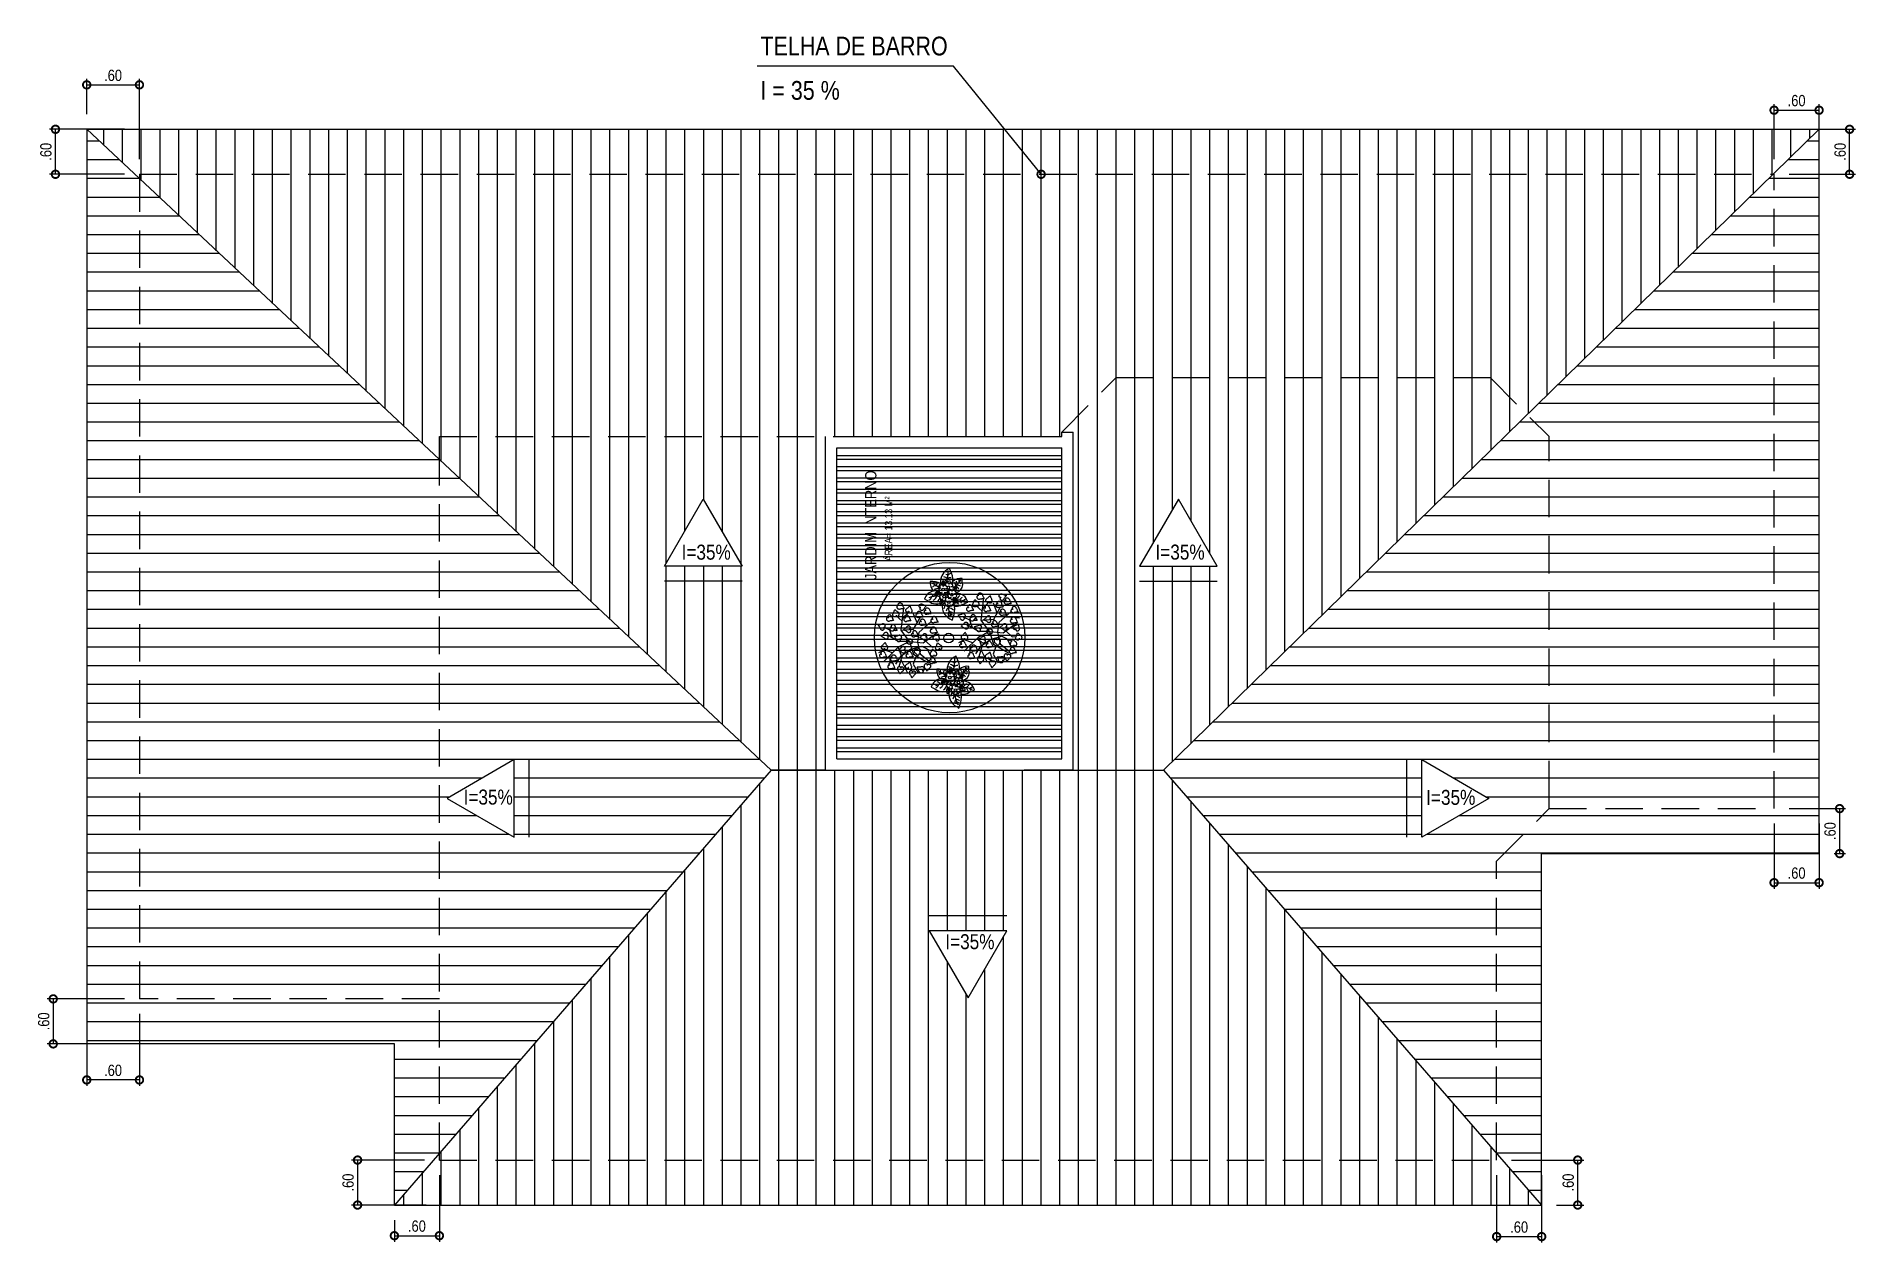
# Model space of a CAD drawing. Extents: x -109 to 1815, y -14679 to 345.
# Drawn here: x -74.07 to -49.8, y -51.39 to -35.3 of the extents above; entities that cross this region are included whole.
import ezdxf

# ---------------------------------------------------------------- set-up
doc = ezdxf.new("R2010")
doc.units = 0
doc.header["$MEASUREMENT"] = 0
doc.linetypes.add('HIDDEN', pattern=[0.375, 0.25, -0.125])
doc.layers.get('0').update_dxf_attribs({"linetype": 'CONTINUOUS'})
doc.layers.get('DEFPOINTS').update_dxf_attribs({"linetype": 'CONTINUOUS'})
for name, color, linetype in [('AREA', 1, 'CONTINUOUS'), ('cob', 3, 'CONTINUOUS'), ('COBETURA', 5, 'CONTINUOUS'), ('COTA', 1, 'CONTINUOUS'), ('CP-CAR', 7, 'CONTINUOUS'), ('esquadria-int', 3, 'CONTINUOUS'), ('HATCCOBER', 1, 'CONTINUOUS'), ('LINHA-TELHA-VISTA', 1, 'CONTINUOUS'), ('PAREDE', 6, 'CONTINUOUS'), ('PORTA', 3, 'CONTINUOUS'), ('PROJCASA', 3, 'HIDDEN'), ('TEXTO', 1, 'CONTINUOUS'), ('VEGET', 64, 'CONTINUOUS'), ('VEGET-I', 62, 'CONTINUOUS')]:
    doc.layers.add(name, color=color, linetype=linetype)
doc.styles.add('arial n', font='ARIALN.TTF')
doc.styles.add('SIMPLEX', font='techl___.ttf')
doc.styles.add('TECN', font='techl___.ttf')
doc.dimstyles.new('50model', dxfattribs={"dimtxt": 0.15, "dimasz": 0.2, "dimexe": 0.08, "dimexo": 0.2, "dimgap": 0.05, "dimtad": 1, "dimzin": 4, "dimdsep": 46, "dimtxsty": 'SIMPLEX', "dimblk1": 'DOTSMALL', "dimblk2": 'DOTSMALL', "dimsah": 1, "dimcen": 0.2, "dimadec": 0, "dimazin": 0, "dimtfac": 1, "dimtmove": 2, "dimatfit": 3, "dimldrblk": 'DOTSMALL', "dimfxl": 1, "dimtvp": 1, "dimtolj": 1, "dimtzin": 0, "dimarcsym": 0})
pattern_1 = [(90, (-63.16715, -22.68858), (-0.25, 2e-17), [])]
pattern_2 = [(180, (-63.16715, -22.68858), (-3e-17, -0.25), [])]

msp = doc.modelspace()

# ---------------------------------------------------------------- texts
at = {"layer": 'AREA', "style": 'TECN'}
msp.add_text('ÁREA= 13.13 M²', height=0.1, rotation=90, dxfattribs=at).set_placement((-62.652, -42.296))
at = {"layer": 'esquadria-int', "style": 'arial n'}
for p in [(-65.462, -42.276), (-59.142, -42.275), (-68.369, -45.543), (-55.532, -45.547), (-61.945, -47.472)]:
    msp.add_text('I=35%', height=0.2, dxfattribs=at).set_placement(p)
at = {"layer": 'PORTA', "style": 'arial n'}
for s, p in [('TELHA DE BARRO', (-64.411, -35.549)), ('I = 35 %', (-64.411, -36.141))]:
    msp.add_text(s, height=0.25, dxfattribs=at).set_placement(p)
at = {"layer": 'TEXTO', "style": 'TECN'}
msp.add_text('JARDIM INTERNO', height=0.15, rotation=90, dxfattribs=at).set_placement((-62.864, -42.547))

# ---------------------------------------------------------------- blocks, each defined once
blk = doc.blocks.new('VEGET-09')
at = {"layer": 'VEGET'}
blk.add_lwpolyline([(-0.062, 0.046, 0.064121), (-0.076, 0.044, 0.053651), (-0.07, 0.032, 0.303165), (-0.163, -0.019, -0.038186), (-0.174, -0.035, -0.033284), (-0.154, -0.042, 0.140139), (-0.08, -0.05, 0.082613), (-0.076, -0.09, -0.071634), (-0.054, -0.139, 0.37075), (0.006, -0.06, 0.036515), (0.006, -0.061, 0.34294), (0.013, -0.061, 0.358678), (0.064, -0.105, -0.11702), (0.105, -0.102, 0.227088), (0.086, -0.039, 0.135454), (0.157, -0.024, -0.033284), (0.176, -0.015, -0.038186), (0.163, 0, 0.289083), (0.071, 0.043, 0.126781), (0.086, 0.111, 0.210808), (0.021, 0.09, 0.291137), (-0.033, 0.15, -0.071634), (-0.059, 0.103, 0.119338)], format="xyb", close=True, dxfattribs=at)
at = {"layer": 'VEGET-I', "color": 31}
for points in [[(-0.025, -0.016, 0.439616), (-0.029, -0.015, -0.61126), (-0.031, -0.012, 0.141126), (-0.025, -0.012, -0.414115), (-0.021, -0.01, 0.695029), (-0.021, -0.004, -0.695571), (-0.02, -0.001, 0.795067), (-0.023, 0.005, -0.584992), (-0.026, 0.008, 0.398719), (-0.031, 0.011, -0.502085), (-0.036, 0.011, 0.277783), (-0.041, 0.007, -0.240076), (-0.045, 0.007, -0.321467), (-0.045, 0.012, 0.745243), (-0.05, 0.016, -0.31319), (-0.055, 0.015, 0.440916), (-0.061, 0.014, -0.33877), (-0.066, 0.013, 0.489016), (-0.07, 0.011, -0.115651), (-0.072, 0.008, 0.254691), (-0.075, 0.003, 0.303582), (-0.07, -0.002, -0.602354), (-0.07, -0.005, -0.345012), (-0.073, -0.003, -0.004574), (-0.076, 0, 0.479544), (-0.08, -0.001, -0.438672), (-0.083, -0.006, 0.471554), (-0.081, -0.012, -0.333475), (-0.081, -0.016, 0.333467), (-0.08, -0.021, 0.445322), (-0.073, -0.023, -0.162198), (-0.07, -0.023, -0.427238)], [(0.008, 0.042, 0.077831), (0.007, 0.042, -0.502085), (0.002, 0.042, 0.277783), (-0.003, 0.039, -0.240076), (-0.007, 0.039, -0.321467), (-0.007, 0.043, 0.745243), (-0.012, 0.047, -0.31319), (-0.017, 0.047, 0.440916), (-0.023, 0.045, -0.33877), (-0.028, 0.045, 0.489016), (-0.032, 0.043, -0.115651), (-0.034, 0.039, 0.254691), (-0.037, 0.034, 0.303582), (-0.032, 0.03, -0.602354), (-0.032, 0.026, -0.345012), (-0.034, 0.029, -0.004574), (-0.038, 0.032, 0.479544), (-0.042, 0.031, -0.438672), (-0.044, 0.025, 0.471554), (-0.043, 0.02, -0.333475), (-0.043, 0.015, 0.333467), (-0.042, 0.01, 0.101515), (-0.041, 0.008, -0.162198)], [(0.022, -0.034, 0.153842), (0.024, -0.035, -0.463092), (0.029, -0.038, 0.313172), (0.037, -0.043, -0.263169), (0.043, -0.043, 0.362708), (0.05, -0.043, 0.245641), (0.049, -0.037, -0.29295), (0.049, -0.034, 0.093328), (0.05, -0.031, -1.455768), (0.052, -0.03, 0.379882), (0.054, -0.039, 0.34294), (0.06, -0.039, -0.272007), (0.066, -0.037, 0.52491), (0.068, -0.032, -0.364868), (0.073, -0.028, 0.589429), (0.075, -0.022, -0.414362), (0.073, -0.018, 0.632042), (0.068, -0.014, -0.61126), (0.067, -0.011, 0.141126), (0.073, -0.011, -0.414115), (0.077, -0.009, 0.695029), (0.077, -0.004, -0.695571), (0.078, 0, 0.795067), (0.075, 0.005, -0.584992), (0.072, 0.009, 0.398719), (0.067, 0.011, -0.500346), (0.062, 0.011, 0.277783)], [(-0.07, -0.023, -0.427238), (-0.075, -0.027, 0.727728), (-0.074, -0.035, -0.463092), (-0.069, -0.039, 0.313172), (-0.061, -0.043, -0.263169), (-0.055, -0.044, 0.362708), (-0.048, -0.043, 0.245641), (-0.048, -0.037, -0.29295), (-0.048, -0.034, 0.093328), (-0.048, -0.031, -1.455768), (-0.045, -0.031, 0.379882), (-0.044, -0.039, 0.34294), (-0.037, -0.04, -0.272007), (-0.032, -0.038, 0.023893), (-0.032, -0.038, -0.364868)], [(0.013, -0.061, -0.272007), (0.018, -0.059, 0.52491), (0.021, -0.054, -0.364868), (0.026, -0.05, 0.589429), (0.028, -0.044, -0.414362), (0.026, -0.039, 0.632042), (0.021, -0.036, -0.61126), (0.02, -0.033, 0.141126), (0.025, -0.033, -0.414115), (0.029, -0.031, 0.695029), (0.029, -0.026, -0.695571), (0.031, -0.022, 0.795067), (0.027, -0.017, -0.584992), (0.024, -0.013, 0.398719), (0.019, -0.011, -0.502085), (0.014, -0.011, 0.277783), (0.009, -0.014, -0.240076), (0.005, -0.014, -0.321467), (0.005, -0.01, 0.745243), (0, -0.005, -0.31319), (-0.005, -0.006, 0.440916), (-0.011, -0.007, -0.33877), (-0.016, -0.008, 0.489016), (-0.02, -0.01, -0.115651), (-0.022, -0.014, 0.254691), (-0.025, -0.018, 0.303582), (-0.02, -0.023, -0.602354), (-0.02, -0.026, -0.345012), (-0.022, -0.024, -0.004574), (-0.026, -0.021, 0.479544), (-0.03, -0.022, -0.438672), (-0.032, -0.028, 0.471554), (-0.031, -0.033, -0.333475), (-0.031, -0.037, 0.333467), (-0.03, -0.043, 0.445322), (-0.023, -0.044, -0.162198), (-0.019, -0.045, -0.427238)], [(-0.019, -0.045, -0.427238), (-0.025, -0.048, 0.727728), (-0.024, -0.057, -0.463092), (-0.019, -0.06, 0.313172), (-0.011, -0.065, -0.263169), (-0.005, -0.065, 0.362708), (0.002, -0.065, 0.245641), (0.002, -0.059, -0.29295), (0.002, -0.056, 0.093328), (0.003, -0.053, -1.455768), (0.005, -0.052, 0.338669), (0.006, -0.06, 0.34294)], [(-0.022, -0.026, 0.249552), (-0.023, -0.023, -0.232648), (-0.024, -0.02, 0.632042)]]:
    blk.add_lwpolyline(points, format="xyb", dxfattribs=at)
at = {"layer": 'VEGET-I'}
for points in [[(-0.01, -0.006, 0.024467), (-0.01, -0.006, -0.29295), (-0.01, -0.003, 0.093328), (-0.009, 0, -1.455768), (-0.007, 0.001, 0.243536), (-0.008, -0.005, 0.34294)], [(0.005, -0.006, -0.059681), (0.006, -0.006, 0.52491), (0.009, -0.001, -0.236589), (0.011, 0.002, 0.589429)], [(0.014, 0.014, 0.054109), (0.014, 0.014, -0.61126)], [(-0.025, -0.012, 0.075337), (-0.023, -0.012, -0.091843), (-0.021, -0.011, 0.362708)], [(0.017, -0.004, -0.144785), (0.015, -0.006, 0.471554), (0.017, -0.011, -0.063459), (0.017, -0.012, 0.333467)]]:
    blk.add_lwpolyline(points, format="xyb", dxfattribs=at)
at = {"layer": 'VEGET-I', "color": 31}
blk.add_lwpolyline([(0.014, 0.014, -0.427238), (0.009, 0.01, 0.727728), (0.01, 0.002, -0.463092), (0.014, -0.001, 0.313172), (0.022, -0.006, -0.263169), (0.028, -0.006, 0.362708), (0.036, -0.006, 0.245641), (0.035, 0, -0.29295), (0.035, 0.003, 0.093328), (0.036, 0.006, -1.455768), (0.038, 0.007, 0.379882), (0.04, -0.002, 0.34294), (0.046, -0.002, -0.272007), (0.052, 0, 0.52491), (0.054, 0.005, -0.364868), (0.059, 0.009, 0.589429), (0.061, 0.015, -0.414362), (0.059, 0.02, 0.632042), (0.054, 0.023, -0.61126), (0.053, 0.026, 0.141126), (0.059, 0.026, -0.414115), (0.062, 0.028, 0.695029), (0.062, 0.033, -0.695571), (0.064, 0.037, 0.795067), (0.061, 0.042, -0.584992), (0.058, 0.046, 0.398719), (0.052, 0.048, -0.502085), (0.048, 0.048, 0.277783), (0.042, 0.045, -0.240076), (0.038, 0.045, -0.321467), (0.038, 0.049, 0.745243), (0.033, 0.054, -0.31319), (0.028, 0.053, 0.440916), (0.023, 0.052, -0.33877), (0.017, 0.051, 0.489016), (0.013, 0.049, -0.115651), (0.011, 0.045, 0.254691), (0.008, 0.041, 0.303582), (0.013, 0.036, -0.602354), (0.013, 0.033, -0.345012), (0.011, 0.035, -0.004574), (0.007, 0.038, 0.479544), (0.004, 0.037, -0.438672), (0.001, 0.031, 0.471554), (0.003, 0.026, -0.333475), (0.002, 0.022, 0.333467), (0.003, 0.016, 0.445322), (0.011, 0.015, -0.162198)], format="xyb", close=True, dxfattribs=at)
at = {"layer": 'VEGET-I', "color": 41}
for centre in [(-0.015, 0.019), (0.031, 0.026), (-0.053, -0.012), (-0.003, -0.033)]:
    blk.add_circle(centre, 0.009, dxfattribs=at)
at = {"layer": 'VEGET-I'}
for centre, radius, start, end in [((-0.118, -0.029), 0.0344, 35.6879, 83.0483), ((-0.108, -0.047), 0.0687, 57.1741, 80.7076), ((-0.091, -0.041), 0.0841, 54.3739, 75.6844), ((-0.056, 0.068), 0.0353, 255.118, 278.5836), ((-0.074, 0.038), 0.0122, 2.7239, 31.7462), ((-0.051, 0.044), 0.0187, 248.4498, 298.337), ((-0.012, 0.094), 0.0477, 214.5737, 266.3449), ((-0.059, 0.038), 0.00922, 330.408, 23.2503), ((-0.055, 0.031), 0.0134, 0.7746, 38.3494), ((0.012, 0.122), 0.0607, 210.5029, 245.5171), ((-0.011, 0.13), 0.0294, 203.2575, 254.3162), ((-0.15, 0.065), 0.137, 352.142, 24.0362), ((-0.033, 0.12), 0.037, 297.538, 342.3464), ((0.006, 0.073), 0.0155, 214.4894, 271.1311), ((0.012, 0.084), 0.0202, 212.3549, 248.9452), ((0.006, 0.069), 0.0187, 238.2291, 275.1542), ((0.015, 0.07), 0.0291, 231.5553, 255.8739), ((-0.059, 0.046), 0.0665, 356.5219, 28.1181), ((-0.003, 0.073), 0.0103, 316.2193, 12.2741), ((0.002, 0.066), 0.01, 295.8614, 350.0245), ((-0.015, 0.079), 0.0364, 307.7391, 326.2778), ((-0.07, 0.044), 0.109, 3.3613, 22.8474), ((-0.081, 0.171), 0.17, 314.5307, 336.0872), ((0.051, 0.029), 0.0248, 49.8933, 119.5878), ((0.033, 0.077), 0.0237, 342.1534, 51.401), ((0.068, 0.064), 0.0428, 248.601, 251.1781), ((0.058, 0.044), 0.0257, 53.2979, 95.1214), ((0.055, 0.032), 0.0109, 288.7798, 353.5613), ((0.068, 0.064), 0.0428, 256.8168, 295.5668), ((0.05, 0.049), 0.0312, 295.4367, 319.8659), ((0.074, 0.022), 0.0102, 185.279, 260.1247), ((0.072, 0.068), 0.0217, 65.2706, 101.1072), ((0.09, 0.016), 0.016, 128.6523, 159.4536), ((0.081, 0.027), 0.00811, 227.0682, 278.3756), ((0.071, 0.03), 0.0288, 286.9657, 7.5072), ((0.056, -0.019), 0.0311, 341.9942, 42.6199), ((0.155, 0.255), 0.264, 253.215, 270.7396), ((0.07, 0.031), 0.0479, 313.2808, 346.6895), ((0.102, 0.012), 0.0307, 321.4641, 349.7172), ((-0.063, -0.194), 0.187, 96.2572, 118.1873), ((-0.147, -0.04), 0.0225, 56.7641, 92.6298), ((-0.134, -0.039), 0.0306, 51.7847, 109.9181), ((-0.145, -0.025), 0.0114, 282.0266, 19.1502), ((-0.162, -0.011), 0.0465, 321.6289, 355.7959), ((-0.161, 0.002), 0.0717, 321.0161, 351.0023), ((-0.027, -0.125), 0.0632, 116.8962, 129.5184), ((-0.028, -0.131), 0.0462, 103.3757, 131.9644), ((-0.036, -0.127), 0.0207, 107.4676, 148.779), ((-0.037, -0.076), 0.0204, 106.6389, 139.7027), ((-0.047, -0.033), 0.0173, 257.6705, 298.3921), ((-0.203, -0.068), 0.165, 339.3636, 358.9982), ((0.007, -0.072), 0.0515, 137.3511, 173.1112), ((-0.053, -0.066), 0.0137, 1.1824, 41.3342), ((-0.07, -0.131), 0.0361, 12.7175, 41.6597), ((-0.046, -0.056), 0.0106, 342.8391, 49.1133), ((-0.047, -0.112), 0.027, 21.9127, 71.4636), ((0.001, -0.041), 0.0327, 173.3213, 200.6954), ((-0.111, -0.162), 0.126, 37.7656, 50.6238), ((-0.04, -0.143), 0.119, 42.2716, 55.0484), ((0.045, -0.051), 0.0126, 166.0133, 210.8157), ((0.038, -0.058), 0.011, 72.9763, 119.7763), ((0.025, -0.053), 0.028, 287.4041, 330.2959), ((0.078, -0.049), 0.0393, 185.6386, 197.466), ((0.041, -0.062), 0.00958, 46.2071, 101.6231), ((0.046, -0.066), 0.00743, 52.578, 97.4744), ((0.06, -0.057), 0.0158, 185.6102, 201.6955), ((0.055, -0.031), 0.0283, 265.2378, 326.7853), ((0.203, 0.091), 0.212, 224.7885, 240.0206), ((0.002, -0.063), 0.0585, 331.101, 355.9434), ((0.069, -0.039), 0.0287, 254.193, 308.7428), ((0.056, -0.077), 0.0201, 309.7749, 352.5681), ((0.086, -0.056), 0.0255, 248.1797, 299.6042), ((0.078, -0.025), 0.0326, 353.4456, 40.6977), ((0.114, -0.031), 0.026, 15.9819, 62.3315)]:
    blk.add_arc(centre, radius, start, end, dxfattribs=at)
at = {"layer": 'VEGET-I', "color": 94}
for centre, radius, start, end in [((-0.017, 0.064), 0.062, 211.193, 232.3438), ((-0.061, -0.007), 0.0538, 59.8647, 91.1509), ((0.033, 0.056), 0.0459, 142.7289, 191.1904), ((-0.01, 0.057), 0.0276, 347.5928, 77.384), ((-0.053, 0.078), 0.0756, 339.5371, 9.6172), ((0.068, -0.006), 0.0397, 53.9849, 97.93), ((-0.052, 0.106), 0.138, 328.5047, 333.1544), ((0.054, 0.049), 0.0436, 294.5226, 328.7105), ((-0.103, 0.084), 0.137, 279.9847, 290.7519), ((-0.014, -0.057), 0.0431, 161.0917, 210.2624), ((-0.09, -0.004), 0.0844, 296.8758, 321.2979), ((0.051, -0.024), 0.0422, 225.2075, 270.1956), ((0.034, -0.059), 0.0181, 335.2632, 62.5397), ((0.029, -0.091), 0.0764, 42.3879, 54.7417)]:
    blk.add_arc(centre, radius, start, end, dxfattribs=at)
at = {"layer": 'VEGET-I', "color": 41}
blk.add_arc((0.045, -0.011), 0.009, 110.0401, 82.5092, dxfattribs=at)
blk = doc.blocks.new('FOLHA')
at = {"layer": 'VEGET'}
for points in [[(0, 0, 0.08274), (-0.001, 0.003, 0.10469), (-0.003, 0.005, 0.121507), (-0.008, 0.007, 0.098472), (-0.014, 0.006, 0.092043), (-0.019, 0.003, 0.086888), (-0.022, -0.001, 0.104288), (-0.025, -0.007, 0.099942), (-0.024, -0.014, 0.091468), (-0.02, -0.022, 0.12043), (-0.015, -0.027, 0.025962), (-0.007, -0.03, -0.015994), (0.006, -0.035, -0.011155), (0.014, -0.039, -0.008387), (0.025, -0.045)], [(0, 0, -0.08274), (-0.002, 0.003, -0.10469), (-0.003, 0.006, -0.121507), (-0.001, 0.01, -0.098472), (0.002, 0.015, -0.092043), (0.007, 0.018, -0.086888), (0.013, 0.019, -0.104288), (0.019, 0.017, -0.099942), (0.025, 0.013, -0.091468), (0.03, 0.005, -0.12043), (0.031, -0.002, -0.025962), (0.029, -0.01, 0.015994), (0.027, -0.024, 0.011155), (0.026, -0.033, 0.008387), (0.025, -0.045)]]:
    blk.add_lwpolyline(points, format="xyb", dxfattribs=at)
blk = doc.blocks.new('_DOTSMALL')
at = {"color": 0, "linetype": 'ByBlock', "ltscale": 0.05, "const_width": 0.5}
blk.add_lwpolyline([(-0.0625, 0, 1), (0.0625, 0, 1)], format="xyb", close=True, dxfattribs=at)
blk = doc.blocks.new('*D169')
at = {"layer": 'COTA', "color": 0, "lineweight": -2}
for p, q in [((-72.892, -36.535), (-73.892, -36.535)), ((-73.812, -37.135), (-73.812, -36.535)), ((-72.892, -37.135), (-73.892, -37.135))]:
    blk.add_line(p, q, dxfattribs=at)
at = {"layer": 'DEFPOINTS', "color": 0}
for p in [(-73.812, -36.535), (-72.692, -36.535), (-72.692, -37.135)]:
    blk.add_point(p, dxfattribs=at)
at = {"layer": 'COTA', "color": 0, "lineweight": -2, "xscale": 0.2, "yscale": 0.2, "zscale": 0.2}
for p, rotation in [((-73.812, -36.535), 90), ((-73.812, -37.135), 270)]:
    blk.add_blockref('_DOTSMALL', p, dxfattribs=dict(at, rotation=rotation))
at = {"layer": 'COTA', "color": 0, "insert": (-73.939, -36.835), "char_height": 0.15, "attachment_point": 5, "rotation": 90, "style": 'SIMPLEX'}
blk.add_mtext('\\A1;.60', dxfattribs=at)
blk = doc.blocks.new('*D170')
at = {"layer": 'COTA', "color": 0, "lineweight": -2}
for p, q in [((-50.692, -45.597), (-49.938, -45.597)), ((-50.018, -45.597), (-50.018, -46.197)), ((-50.092, -46.197), (-49.938, -46.197))]:
    blk.add_line(p, q, dxfattribs=at)
at = {"layer": 'DEFPOINTS', "color": 0}
for p in [(-50.892, -45.597), (-50.292, -46.197), (-50.018, -46.197)]:
    blk.add_point(p, dxfattribs=at)
at = {"layer": 'COTA', "color": 0, "lineweight": -2, "xscale": 0.2, "yscale": 0.2, "zscale": 0.2}
for p, rotation in [((-50.018, -45.597), 90), ((-50.018, -46.197), 270)]:
    blk.add_blockref('_DOTSMALL', p, dxfattribs=dict(at, rotation=rotation))
at = {"layer": 'COTA', "color": 0, "insert": (-50.145, -45.897), "char_height": 0.15, "attachment_point": 5, "rotation": 90, "style": 'SIMPLEX'}
blk.add_mtext('\\A1;.60', dxfattribs=at)
blk = doc.blocks.new('*D171')
at = {"layer": 'COTA', "color": 0, "lineweight": -2}
for p, q in [((-54.592, -50.485), (-54.592, -51.386)), ((-53.992, -50.485), (-53.992, -51.386)), ((-54.592, -51.306), (-53.992, -51.306))]:
    blk.add_line(p, q, dxfattribs=at)
at = {"layer": 'DEFPOINTS', "color": 0}
for p in [(-54.592, -50.285), (-53.992, -50.285), (-53.992, -51.306)]:
    blk.add_point(p, dxfattribs=at)
at = {"layer": 'COTA', "color": 0, "lineweight": -2, "xscale": 0.2, "yscale": 0.2, "zscale": 0.2, "rotation": 180}
blk.add_blockref('_DOTSMALL', (-54.592, -51.306), dxfattribs=at)
at = {"layer": 'COTA', "color": 0, "lineweight": -2, "xscale": 0.2, "yscale": 0.2, "zscale": 0.2}
blk.add_blockref('_DOTSMALL', (-53.992, -51.306), dxfattribs=at)
at = {"layer": 'COTA', "color": 0, "insert": (-54.292, -51.18), "char_height": 0.15, "attachment_point": 5, "style": 'SIMPLEX'}
blk.add_mtext('\\A1;.60', dxfattribs=at)
blk = doc.blocks.new('*D172')
at = {"layer": 'COTA', "color": 0, "lineweight": -2}
for p, q in [((-68.692, -50.485), (-68.692, -51.374)), ((-69.292, -51.085), (-69.292, -51.374)), ((-69.292, -51.294), (-68.692, -51.294))]:
    blk.add_line(p, q, dxfattribs=at)
at = {"layer": 'DEFPOINTS', "color": 0}
for p in [(-68.692, -50.285), (-69.292, -50.885), (-68.692, -51.294)]:
    blk.add_point(p, dxfattribs=at)
at = {"layer": 'COTA', "color": 0, "lineweight": -2, "xscale": 0.2, "yscale": 0.2, "zscale": 0.2, "rotation": 180}
blk.add_blockref('_DOTSMALL', (-69.292, -51.294), dxfattribs=at)
at = {"layer": 'COTA', "color": 0, "lineweight": -2, "xscale": 0.2, "yscale": 0.2, "zscale": 0.2}
blk.add_blockref('_DOTSMALL', (-68.692, -51.294), dxfattribs=at)
at = {"layer": 'COTA', "color": 0, "insert": (-68.992, -51.167), "char_height": 0.15, "attachment_point": 5, "style": 'SIMPLEX'}
blk.add_mtext('\\A1;.60', dxfattribs=at)
blk = doc.blocks.new('*D173')
at = {"layer": 'COTA', "color": 0, "lineweight": -2}
for p, q in [((-68.892, -50.285), (-69.863, -50.285)), ((-69.783, -50.285), (-69.783, -50.885)), ((-68.867, -50.885), (-69.863, -50.885))]:
    blk.add_line(p, q, dxfattribs=at)
at = {"layer": 'DEFPOINTS', "color": 0}
for p in [(-68.692, -50.285), (-69.783, -50.885), (-68.667, -50.885)]:
    blk.add_point(p, dxfattribs=at)
at = {"layer": 'COTA', "color": 0, "lineweight": -2, "xscale": 0.2, "yscale": 0.2, "zscale": 0.2}
for p, rotation in [((-69.783, -50.285), 90), ((-69.783, -50.885), 270)]:
    blk.add_blockref('_DOTSMALL', p, dxfattribs=dict(at, rotation=rotation))
at = {"layer": 'COTA', "color": 0, "insert": (-69.909, -50.585), "char_height": 0.15, "attachment_point": 5, "rotation": 90, "style": 'SIMPLEX'}
blk.add_mtext('\\A1;.60', dxfattribs=at)
blk = doc.blocks.new('*D174')
at = {"layer": 'COTA', "color": 0, "lineweight": -2}
for p, q in [((-72.892, -48.135), (-73.922, -48.135)), ((-73.842, -48.135), (-73.842, -48.735)), ((-72.851, -48.735), (-73.922, -48.735))]:
    blk.add_line(p, q, dxfattribs=at)
at = {"layer": 'DEFPOINTS', "color": 0}
for p in [(-72.692, -48.135), (-73.842, -48.735), (-72.651, -48.735)]:
    blk.add_point(p, dxfattribs=at)
at = {"layer": 'COTA', "color": 0, "lineweight": -2, "xscale": 0.2, "yscale": 0.2, "zscale": 0.2}
for p, rotation in [((-73.842, -48.135), 90), ((-73.842, -48.735), 270)]:
    blk.add_blockref('_DOTSMALL', p, dxfattribs=dict(at, rotation=rotation))
at = {"layer": 'COTA', "color": 0, "insert": (-73.968, -48.435), "char_height": 0.15, "attachment_point": 5, "rotation": 90, "style": 'SIMPLEX'}
blk.add_mtext('\\A1;.60', dxfattribs=at)
blk = doc.blocks.new('*D175')
at = {"layer": 'COTA', "color": 0, "lineweight": -2}
for p, q in [((-73.395, -48.335), (-73.395, -49.296)), ((-72.692, -48.335), (-72.692, -49.296)), ((-72.692, -49.216), (-73.395, -49.216))]:
    blk.add_line(p, q, dxfattribs=at)
at = {"layer": 'DEFPOINTS', "color": 0}
for p in [(-73.395, -48.135), (-72.692, -48.135), (-73.395, -49.216)]:
    blk.add_point(p, dxfattribs=at)
at = {"layer": 'COTA', "color": 0, "lineweight": -2, "xscale": 0.2, "yscale": 0.2, "zscale": 0.2, "rotation": 180}
blk.add_blockref('_DOTSMALL', (-73.395, -49.216), dxfattribs=at)
at = {"layer": 'COTA', "color": 0, "lineweight": -2, "xscale": 0.2, "yscale": 0.2, "zscale": 0.2}
blk.add_blockref('_DOTSMALL', (-72.692, -49.216), dxfattribs=at)
at = {"layer": 'COTA', "color": 0, "insert": (-73.044, -49.089), "char_height": 0.15, "attachment_point": 5, "style": 'SIMPLEX'}
blk.add_mtext('\\A1;.60', dxfattribs=at)
blk = doc.blocks.new('*D176')
at = {"layer": 'COTA', "color": 0, "lineweight": -2}
for p, q in [((-50.675, -36.535), (-49.805, -36.535)), ((-49.885, -37.135), (-49.885, -36.535)), ((-50.692, -37.135), (-49.805, -37.135))]:
    blk.add_line(p, q, dxfattribs=at)
at = {"layer": 'DEFPOINTS', "color": 0}
for p in [(-50.875, -36.535), (-49.885, -36.535), (-50.892, -37.135)]:
    blk.add_point(p, dxfattribs=at)
at = {"layer": 'COTA', "color": 0, "lineweight": -2, "xscale": 0.2, "yscale": 0.2, "zscale": 0.2}
for p, rotation in [((-49.885, -36.535), 90), ((-49.885, -37.135), 270)]:
    blk.add_blockref('_DOTSMALL', p, dxfattribs=dict(at, rotation=rotation))
at = {"layer": 'COTA', "color": 0, "insert": (-50.011, -36.835), "char_height": 0.15, "attachment_point": 5, "rotation": 90, "style": 'SIMPLEX'}
blk.add_mtext('\\A1;.60', dxfattribs=at)
blk = doc.blocks.new('*D177')
at = {"layer": 'COTA', "color": 0, "lineweight": -2}
for p, q in [((-50.892, -36.935), (-50.892, -36.2)), ((-50.892, -36.28), (-50.292, -36.28)), ((-50.292, -36.935), (-50.292, -36.2))]:
    blk.add_line(p, q, dxfattribs=at)
at = {"layer": 'DEFPOINTS', "color": 0}
for p in [(-50.292, -36.28), (-50.892, -37.135), (-50.292, -37.135)]:
    blk.add_point(p, dxfattribs=at)
at = {"layer": 'COTA', "color": 0, "lineweight": -2, "xscale": 0.2, "yscale": 0.2, "zscale": 0.2, "rotation": 180}
blk.add_blockref('_DOTSMALL', (-50.892, -36.28), dxfattribs=at)
at = {"layer": 'COTA', "color": 0, "lineweight": -2, "xscale": 0.2, "yscale": 0.2, "zscale": 0.2}
blk.add_blockref('_DOTSMALL', (-50.292, -36.28), dxfattribs=at)
at = {"layer": 'COTA', "color": 0, "insert": (-50.592, -36.153), "char_height": 0.15, "attachment_point": 5, "style": 'SIMPLEX'}
blk.add_mtext('\\A1;.60', dxfattribs=at)
blk = doc.blocks.new('*D178')
at = {"layer": 'COTA', "color": 0, "lineweight": -2}
for p, q in [((-73.395, -36.335), (-73.395, -35.862)), ((-72.692, -36.935), (-72.692, -35.862)), ((-73.395, -35.942), (-72.692, -35.942))]:
    blk.add_line(p, q, dxfattribs=at)
at = {"layer": 'DEFPOINTS', "color": 0}
for p in [(-72.692, -35.942), (-73.395, -36.535), (-72.692, -37.135)]:
    blk.add_point(p, dxfattribs=at)
at = {"layer": 'COTA', "color": 0, "lineweight": -2, "xscale": 0.2, "yscale": 0.2, "zscale": 0.2, "rotation": 180}
blk.add_blockref('_DOTSMALL', (-73.395, -35.942), dxfattribs=at)
at = {"layer": 'COTA', "color": 0, "lineweight": -2, "xscale": 0.2, "yscale": 0.2, "zscale": 0.2}
blk.add_blockref('_DOTSMALL', (-72.692, -35.942), dxfattribs=at)
at = {"layer": 'COTA', "color": 0, "insert": (-73.044, -35.816), "char_height": 0.15, "attachment_point": 5, "style": 'SIMPLEX'}
blk.add_mtext('\\A1;.60', dxfattribs=at)
blk = doc.blocks.new('*D179')
at = {"layer": 'COTA', "color": 0, "lineweight": -2}
for p, q in [((-50.892, -45.797), (-50.892, -46.665)), ((-50.292, -45.797), (-50.292, -46.665)), ((-50.892, -46.585), (-50.292, -46.585))]:
    blk.add_line(p, q, dxfattribs=at)
at = {"layer": 'DEFPOINTS', "color": 0}
for p in [(-50.892, -45.597), (-50.292, -45.597), (-50.292, -46.585)]:
    blk.add_point(p, dxfattribs=at)
at = {"layer": 'COTA', "color": 0, "lineweight": -2, "xscale": 0.2, "yscale": 0.2, "zscale": 0.2, "rotation": 180}
blk.add_blockref('_DOTSMALL', (-50.892, -46.585), dxfattribs=at)
at = {"layer": 'COTA', "color": 0, "lineweight": -2, "xscale": 0.2, "yscale": 0.2, "zscale": 0.2}
blk.add_blockref('_DOTSMALL', (-50.292, -46.585), dxfattribs=at)
at = {"layer": 'COTA', "color": 0, "insert": (-50.592, -46.458), "char_height": 0.15, "attachment_point": 5, "style": 'SIMPLEX'}
blk.add_mtext('\\A1;.60', dxfattribs=at)
blk = doc.blocks.new('*D180')
at = {"layer": 'COTA', "color": 0, "lineweight": -2}
for p, q in [((-54.392, -50.285), (-53.431, -50.285)), ((-53.511, -50.885), (-53.511, -50.285)), ((-53.792, -50.885), (-53.431, -50.885))]:
    blk.add_line(p, q, dxfattribs=at)
at = {"layer": 'DEFPOINTS', "color": 0}
for p in [(-54.592, -50.285), (-53.511, -50.285), (-53.992, -50.885)]:
    blk.add_point(p, dxfattribs=at)
at = {"layer": 'COTA', "color": 0, "lineweight": -2, "xscale": 0.2, "yscale": 0.2, "zscale": 0.2}
for p, rotation in [((-53.511, -50.285), 90), ((-53.511, -50.885), 270)]:
    blk.add_blockref('_DOTSMALL', p, dxfattribs=dict(at, rotation=rotation))
at = {"layer": 'COTA', "color": 0, "insert": (-53.637, -50.585), "char_height": 0.15, "attachment_point": 5, "rotation": 90, "style": 'SIMPLEX'}
blk.add_mtext('\\A1;.60', dxfattribs=at)

# ---------------------------------------------------------------- dimensions: what is measured, and where the dimension line sits
at = {"layer": 'COTA'}
for base, p1, p2, picture, middle in [((-72.692, -35.942), (-73.395, -36.535), (-72.692, -37.135), '*D178', (-73.044, -35.816)), ((-73.395, -49.216), (-72.692, -48.135), (-73.395, -48.135), '*D175', (-73.044, -49.089))]:
    dim = msp.add_linear_dim(base=base, p1=p1, p2=p2, text='.60', dimstyle='50model', dxfattribs=at)
    dim.commit()
    dim.dimension.update_dxf_attribs({"geometry": picture, "text_midpoint": middle})
for base, p1, p2, picture, middle in [((-50.292, -36.28), (-50.892, -37.135), (-50.292, -37.135), '*D177', (-50.592, -36.153)), ((-50.292, -46.585), (-50.892, -45.597), (-50.292, -45.597), '*D179', (-50.592, -46.458)), ((-68.692, -51.294), (-69.292, -50.885), (-68.692, -50.285), '*D172', (-68.992, -51.167)), ((-53.992, -51.306), (-54.592, -50.285), (-53.992, -50.285), '*D171', (-54.292, -51.18))]:
    dim = msp.add_linear_dim(base=base, p1=p1, p2=p2, dimstyle='50model', dxfattribs=at)
    dim.commit()
    dim.dimension.update_dxf_attribs({"geometry": picture, "text_midpoint": middle})
for base, p1, p2, picture, middle in [((-73.812, -36.535), (-72.692, -37.135), (-72.692, -36.535), '*D169', (-73.939, -36.835)), ((-49.885, -36.535), (-50.892, -37.135), (-50.875, -36.535), '*D176', (-50.011, -36.835)), ((-50.018, -46.197), (-50.892, -45.597), (-50.292, -46.197), '*D170', (-50.145, -45.897)), ((-73.842, -48.735), (-72.692, -48.135), (-72.651, -48.735), '*D174', (-73.968, -48.435)), ((-69.783, -50.885), (-68.692, -50.285), (-68.667, -50.885), '*D173', (-69.909, -50.585)), ((-53.511, -50.285), (-53.992, -50.885), (-54.592, -50.285), '*D180', (-53.637, -50.585))]:
    dim = msp.add_linear_dim(base=base, p1=p1, p2=p2, angle=90, dimstyle='50model', dxfattribs=at)
    dim.commit()
    dim.dimension.update_dxf_attribs({"geometry": picture, "text_midpoint": middle})

# ---------------------------------------------------------------- hatches: boundary and pattern name
at = {"layer": 'HATCCOBER'}
h = msp.add_hatch(dxfattribs=at)
h.set_pattern_fill('U', color=256, scale=0.25, angle=90, style=0, pattern_type=0)
h.set_pattern_definition(pattern_1)
h.paths.add_polyline_path([(-73.395, -36.535), (-72.692, -37.194), (-72.692, -37.135), (-50.905, -37.135), (-50.292, -36.535)])
h = msp.add_hatch(dxfattribs=at)
h.set_pattern_fill('U', color=256, scale=0.25, angle=180, style=0, pattern_type=0)
h.set_pattern_definition(pattern_2)
h.paths.add_polyline_path([(-72.692, -37.194), (-72.692, -48.135), (-69.269, -48.135), (-68.983, -40.668)])
h.paths.add_polyline_path([(-68.692, -40.941), (-68.692, -50.192), (-64.267, -45.085)])
h.paths.add_polyline_path([(-67.693, -45.977), (-68.589, -45.46), (-67.693, -44.943)], flags=16)
h.paths.add_polyline_path([(-69.269, -48.135), (-69.292, -48.735), (-69.292, -50.885), (-68.692, -50.192), (-68.692, -48.135)])
h.paths.add_polyline_path([(-72.692, -48.135), (-72.692, -37.194), (-73.395, -36.535), (-73.395, -48.735), (-69.292, -48.735), (-69.269, -48.135)])
h = msp.add_hatch(dxfattribs=at)
h.set_pattern_fill('U', color=256, scale=0.25, angle=180, style=0, pattern_type=0)
h.set_pattern_definition(pattern_2)
h.paths.add_polyline_path([(-54.592, -50.195), (-54.592, -46.297), (-53.892, -45.597), (-53.892, -45.116), (-53.892, -40.635), (-54.185, -40.342), (-59.034, -45.085)])
h.paths.add_polyline_path([(-55.591, -45.977), (-55.591, -44.943), (-54.695, -45.46)], flags=16)
h.paths.add_polyline_path([(-53.992, -46.197), (-50.292, -46.197), (-50.292, -36.535), (-50.905, -37.135), (-50.892, -37.135), (-50.892, -45.597), (-53.892, -45.597), (-54.592, -46.297), (-54.592, -50.195), (-53.992, -50.885)])
h = msp.add_hatch(dxfattribs=at)
h.set_pattern_fill('U', color=256, scale=0.25, angle=90, style=0, pattern_type=0)
h.set_pattern_definition(pattern_1)
h.paths.add_polyline_path([(-72.692, -37.135), (-72.692, -37.194), (-68.692, -40.941), (-68.692, -40.635), (-63.392, -40.635), (-60.392, -40.635), (-60.392, -40.573), (-59.666, -39.847), (-54.68, -39.847), (-54.185, -40.342), (-50.905, -37.135)])
h = msp.add_hatch(dxfattribs=at)
h.set_pattern_fill('U', color=256, scale=0.25, angle=180, style=0, pattern_type=0)
h.set_pattern_definition(pattern_2)
h.paths.add_polyline_path([(-68.692, -40.941), (-72.692, -37.194), (-72.692, -48.135), (-68.692, -48.135)])
h = msp.add_hatch(dxfattribs=at)
h.set_pattern_fill('U', color=256, scale=0.25, angle=180, style=0, pattern_type=0)
h.set_pattern_definition(pattern_2)
h.paths.add_polyline_path([(-50.892, -37.135), (-50.905, -37.135), (-54.185, -40.342), (-53.892, -40.635), (-53.892, -45.46), (-53.892, -45.597), (-50.892, -45.597)])
h = msp.add_hatch(dxfattribs=at)
h.set_pattern_fill('U', color=256, scale=0.25, angle=90, style=0, pattern_type=0)
h.set_pattern_definition(pattern_1)
h.paths.add_polyline_path([(-60.242, -43.545), (-60.242, -45.085), (-59.034, -45.085), (-54.185, -40.342), (-54.68, -39.847), (-59.666, -39.847), (-60.392, -40.573), (-60.242, -40.573)])
h.paths.add_polyline_path([(-59.353, -42.363), (-58.835, -41.467), (-58.318, -42.363)], flags=16)
h = msp.add_hatch(dxfattribs=at)
h.set_pattern_fill('U', color=256, scale=0.25, angle=90, style=0, pattern_type=0)
h.set_pattern_definition(pattern_1)
h.paths.add_polyline_path([(-63.542, -40.887), (-63.542, -40.635), (-68.692, -40.635), (-68.692, -40.887), (-68.692, -40.941), (-64.267, -45.085), (-63.542, -45.085)])
h.paths.add_polyline_path([(-64.656, -42.363), (-65.691, -42.363), (-65.173, -41.467)], flags=16)
h = msp.add_hatch(dxfattribs=at)
h.set_pattern_fill('U', color=256, scale=0.25, angle=90, style=0, pattern_type=0)
h.set_pattern_definition(pattern_1)
h.paths.add_polyline_path([(-54.592, -50.285), (-54.592, -50.195), (-59.034, -45.085), (-64.267, -45.085), (-68.692, -50.192), (-68.692, -50.285)])
h.paths.add_polyline_path([(-61.642, -48.122), (-62.159, -47.226), (-61.124, -47.226)], flags=16)
h = msp.add_hatch(dxfattribs=at)
h.set_pattern_fill('U', color=256, scale=0.25, angle=90, style=0, pattern_type=0)
h.set_pattern_definition(pattern_1)
h.paths.add_polyline_path([(-53.992, -50.885), (-54.592, -50.195), (-54.592, -50.285), (-68.692, -50.285), (-68.692, -50.192), (-69.292, -50.885)])

# ---------------------------------------------------------------- linework, layer by layer
at = {"layer": 'cob'}
for p, q in [((-63.392, -40.885), (-60.392, -40.885)), ((-63.392, -40.935), (-60.392, -40.935)), ((-63.392, -41.035), (-60.392, -41.035)), ((-63.392, -41.085), (-60.392, -41.085)), ((-63.392, -41.185), (-60.392, -41.185)), ((-63.392, -41.235), (-60.392, -41.235)), ((-63.392, -41.235), (-60.392, -41.235)), ((-63.392, -41.335), (-60.392, -41.335)), ((-63.392, -41.385), (-60.392, -41.385)), ((-63.392, -41.485), (-60.392, -41.485)), ((-63.392, -41.535), (-60.392, -41.535)), ((-63.392, -41.635), (-60.392, -41.635)), ((-63.392, -41.685), (-60.392, -41.685)), ((-63.392, -41.785), (-60.392, -41.785)), ((-63.392, -41.835), (-60.392, -41.835)), ((-63.392, -41.935), (-60.392, -41.935)), ((-63.392, -41.985), (-60.392, -41.985)), ((-63.392, -42.085), (-60.392, -42.085)), ((-63.392, -42.135), (-60.392, -42.135)), ((-63.392, -42.135), (-60.392, -42.135)), ((-63.392, -42.235), (-60.392, -42.235)), ((-63.392, -42.285), (-60.392, -42.285)), ((-63.392, -42.385), (-60.392, -42.385)), ((-63.392, -42.435), (-60.392, -42.435)), ((-63.392, -42.535), (-60.392, -42.535)), ((-63.392, -42.585), (-60.392, -42.585)), ((-63.392, -42.685), (-60.392, -42.685)), ((-63.392, -42.735), (-60.392, -42.735)), ((-63.392, -42.835), (-60.392, -42.835)), ((-63.392, -42.885), (-60.392, -42.885)), ((-63.392, -42.985), (-60.392, -42.985)), ((-63.392, -43.035), (-60.392, -43.035)), ((-63.392, -43.035), (-60.392, -43.035)), ((-63.392, -43.135), (-60.392, -43.135)), ((-63.392, -43.185), (-60.392, -43.185)), ((-63.392, -43.285), (-60.392, -43.285)), ((-63.392, -43.335), (-60.392, -43.335)), ((-63.392, -43.435), (-60.392, -43.435)), ((-63.392, -43.485), (-60.392, -43.485)), ((-63.392, -43.585), (-60.392, -43.585)), ((-63.392, -43.635), (-60.392, -43.635)), ((-63.392, -43.735), (-60.392, -43.735)), ((-63.392, -43.785), (-60.392, -43.785)), ((-63.392, -43.885), (-60.392, -43.885)), ((-63.392, -43.935), (-60.392, -43.935)), ((-63.392, -43.935), (-60.392, -43.935)), ((-63.392, -44.035), (-60.392, -44.035)), ((-63.392, -44.085), (-60.392, -44.085)), ((-63.392, -44.185), (-60.392, -44.185)), ((-63.392, -44.235), (-60.392, -44.235)), ((-63.392, -44.335), (-60.392, -44.335)), ((-63.392, -44.385), (-60.392, -44.385)), ((-63.392, -44.485), (-60.392, -44.485)), ((-63.392, -44.535), (-60.392, -44.535)), ((-63.392, -44.635), (-60.392, -44.635)), ((-63.392, -44.685), (-60.392, -44.685)), ((-63.392, -44.785), (-60.392, -44.785)), ((-63.392, -44.835), (-60.392, -44.835))]:
    msp.add_line(p, q, dxfattribs=at)
at = {"layer": 'COBETURA'}
for p, q in [((-73.395, -36.535), (-50.292, -36.535)), ((-73.395, -36.535), (-73.395, -48.735)), ((-64.267, -45.085), (-73.395, -36.535)), ((-73.395, -36.535), (-50.292, -36.535)), ((-73.395, -36.535), (-73.395, -48.735)), ((-59.034, -45.085), (-50.292, -36.535)), ((-50.292, -46.197), (-50.292, -36.535)), ((-50.292, -46.197), (-50.292, -36.535)), ((-64.267, -45.085), (-69.292, -50.885)), ((-64.267, -45.085), (-59.034, -45.085)), ((-59.034, -45.085), (-53.992, -50.885)), ((-53.992, -50.885), (-53.992, -46.197)), ((-53.992, -46.197), (-50.292, -46.197)), ((-53.992, -46.197), (-50.292, -46.197)), ((-53.992, -50.885), (-53.992, -46.197)), ((-69.292, -48.735), (-73.395, -48.735)), ((-69.292, -48.735), (-73.395, -48.735)), ((-69.292, -50.885), (-69.292, -48.735)), ((-69.292, -50.885), (-69.292, -48.735)), ((-69.292, -50.885), (-53.992, -50.885)), ((-69.292, -50.885), (-53.992, -50.885))]:
    msp.add_line(p, q, dxfattribs=at)
for points in [[(-64.656, -42.363), (-65.691, -42.363), (-65.173, -41.467)], [(-59.353, -42.363), (-58.318, -42.363), (-58.835, -41.467)], [(-67.693, -45.977), (-67.693, -44.943), (-68.589, -45.46)], [(-55.591, -45.977), (-55.591, -44.943), (-54.695, -45.46)], [(-61.124, -47.226), (-62.159, -47.226), (-61.642, -48.122)]]:
    msp.add_lwpolyline(points, close=True, dxfattribs=at)
for points in [[(-64.656, -42.563), (-65.691, -42.563)], [(-59.353, -42.563), (-58.318, -42.563)], [(-67.493, -45.977), (-67.493, -44.943)], [(-55.791, -45.977), (-55.791, -44.943)], [(-61.124, -47.026), (-62.159, -47.026)]]:
    msp.add_lwpolyline(points, dxfattribs=at)
at = {"layer": 'CP-CAR'}
msp.add_line((-63.392, -40.635), (-60.392, -40.635), dxfattribs=at)
at = {"layer": 'LINHA-TELHA-VISTA'}
msp.add_line((-63.542, -45.085), (-64.267, -45.085), dxfattribs=at)
msp.add_circle((-61.901, -43.322), 0.0642, dxfattribs=at)
at = {"layer": 'PAREDE'}
for p, q in [((-68.692, -40.887), (-68.692, -40.635)), ((-63.542, -40.887), (-63.542, -40.635)), ((-63.392, -40.635), (-60.392, -40.635)), ((-63.392, -40.635), (-60.392, -40.635)), ((-60.392, -40.635), (-60.392, -40.573)), ((-60.392, -40.573), (-60.242, -40.573)), ((-60.242, -43.545), (-60.242, -40.573)), ((-63.542, -40.887), (-63.542, -40.785)), ((-63.542, -45.085), (-63.542, -40.887)), ((-63.392, -40.785), (-60.392, -40.785)), ((-63.392, -40.785), (-60.392, -40.785)), ((-63.392, -40.887), (-63.392, -40.785)), ((-63.392, -44.935), (-63.392, -40.887)), ((-60.392, -40.887), (-60.392, -40.785)), ((-60.392, -44.935), (-60.392, -40.887)), ((-63.542, -42.311), (-63.542, -41.687)), ((-63.392, -42.311), (-63.392, -41.687)), ((-60.392, -44.935), (-60.392, -43.545)), ((-60.242, -45.085), (-60.242, -43.545)), ((-60.392, -44.935), (-60.392, -44.81)), ((-63.542, -45.085), (-60.242, -45.085)), ((-63.392, -44.935), (-60.392, -44.935)), ((-60.892, -44.935), (-60.392, -44.935)), ((-60.242, -45.085), (-60.892, -45.085)), ((-53.892, -45.597), (-53.892, -45.116))]:
    msp.add_line(p, q, dxfattribs=at)
at = {"layer": 'PORTA', "color": 1}
msp.add_circle((-61.888, -43.315), 1.003, dxfattribs=at)
at = {"layer": 'PROJCASA', "ltscale": 2}
for p, q in [((-72.692, -37.135), (-50.892, -37.135)), ((-72.692, -37.135), (-72.692, -48.135)), ((-50.892, -45.597), (-50.892, -37.135)), ((-60.392, -40.573), (-59.666, -39.847)), ((-59.666, -39.847), (-54.68, -39.847)), ((-54.68, -39.847), (-53.892, -40.635)), ((-68.692, -50.285), (-68.692, -40.635)), ((-68.692, -40.635), (-63.392, -40.635)), ((-53.892, -45.46), (-53.892, -40.635)), ((-54.592, -46.297), (-53.892, -45.597)), ((-54.592, -46.297), (-53.892, -45.597)), ((-53.892, -45.597), (-50.892, -45.597)), ((-54.592, -50.285), (-54.592, -46.297)), ((-68.692, -48.135), (-72.692, -48.135)), ((-68.692, -50.285), (-54.592, -50.285))]:
    msp.add_line(p, q, dxfattribs=at)
at = {"layer": 'VEGET'}
for centre, radius, start, end in [((-61.638, -42.935), 0.0251, 160.6159, 180.4792), ((-61.639, -42.935), 0.0238, 180.4792, 204.2941), ((-61.64, -42.934), 0.0224, 139.5805, 160.6159), ((-61.64, -42.934), 0.0225, 117.0848, 139.5805), ((-61.643, -42.927), 0.015, 89.3732, 117.0848), ((-61.622, -42.902), 0.0225, 162.2836, 184.7793), ((-61.63, -42.903), 0.015, 184.7793, 212.4908), ((-61.622, -42.902), 0.0224, 141.2482, 162.2836), ((-61.634, -42.906), 0.0102, 212.4908, 236.3969), ((-61.643, -42.923), 0.0102, 65.4672, 89.3732), ((-61.62, -42.904), 0.0251, 121.3849, 141.2482), ((-61.631, -42.901), 0.0161, 236.3969, 255.3163), ((-61.646, -42.928), 0.0161, 46.5478, 65.4672), ((-61.621, -42.903), 0.0238, 97.57, 121.3849), ((-61.621, -42.905), 0.0259, 74.7408, 97.57), ((-61.624, -42.917), 0.0385, 53.836, 74.7408), ((-61.615, -42.904), 0.0225, 26.3677, 53.836), ((-61.705, -42.949), 0.124, 20.4189, 26.3677), ((-61.284, -42.793), 0.326, 200.4189, 204.0841), ((-61.302, -42.8), 0.306, 204.0841, 206.6405), ((-61.091, -42.695), 0.542, 206.6405, 208.5627), ((-61.407, -42.939), 0.0251, 160.6159, 180.4792), ((-61.408, -42.939), 0.0238, 180.4792, 204.2941), ((-61.41, -42.938), 0.0224, 139.5805, 160.6159), ((-61.41, -42.938), 0.0225, 117.0848, 139.5805), ((-61.413, -42.932), 0.015, 89.3732, 117.0848), ((-61.392, -42.907), 0.0225, 162.2836, 184.7793), ((-61.399, -42.907), 0.015, 184.7793, 212.4908), ((-61.392, -42.907), 0.0224, 141.2482, 162.2836), ((-61.413, -42.927), 0.0102, 65.4672, 89.3732), ((-61.404, -42.91), 0.0102, 212.4908, 236.3969), ((-61.39, -42.908), 0.0251, 121.3849, 141.2482), ((-61.415, -42.932), 0.0161, 46.5478, 65.4672), ((-61.4, -42.905), 0.0161, 236.3969, 255.3163), ((-61.391, -42.907), 0.0238, 97.57, 121.3849), ((-61.39, -42.909), 0.0259, 74.7408, 97.57), ((-61.394, -42.922), 0.0385, 53.836, 74.7408), ((-61.384, -42.909), 0.0225, 26.3677, 53.836), ((-61.475, -42.954), 0.124, 20.4189, 26.3677), ((-61.054, -42.797), 0.326, 200.4189, 204.0841), ((-61.071, -42.805), 0.306, 204.0841, 206.6405), ((-60.861, -42.699), 0.542, 206.6405, 208.5627), ((-61.047, -42.956), 0.0224, 139.5805, 160.6159), ((-61.047, -42.956), 0.0225, 117.0848, 139.5805), ((-61.051, -42.949), 0.015, 89.3732, 117.0848), ((-61.03, -42.924), 0.0225, 162.2836, 184.7793), ((-61.037, -42.925), 0.015, 184.7793, 212.4908), ((-61.03, -42.924), 0.0224, 141.2482, 162.2836), ((-61.041, -42.927), 0.0102, 212.4908, 236.3969), ((-61.051, -42.944), 0.0102, 65.4672, 89.3732), ((-61.028, -42.926), 0.0251, 121.3849, 141.2482), ((-61.038, -42.922), 0.0161, 236.3969, 255.3163), ((-61.053, -42.95), 0.0161, 46.5478, 65.4672), ((-61.028, -42.925), 0.0238, 97.57, 121.3849), ((-61.028, -42.927), 0.0259, 74.7408, 97.57), ((-61.031, -42.939), 0.0385, 53.836, 74.7408), ((-61.022, -42.926), 0.0225, 26.3677, 53.836), ((-61.113, -42.971), 0.124, 20.4189, 26.3677), ((-60.691, -42.814), 0.326, 200.4189, 204.0841), ((-62.935, -42.613), 0.542, 279.8801, 281.8022), ((-63.285, -43.459), 0.542, 33.2192, 35.1413), ((-63.088, -43.33), 0.306, 30.6627, 33.2192), ((-62.886, -42.844), 0.306, 281.8022, 284.3586), ((-63.104, -43.34), 0.326, 26.9976, 30.6627), ((-62.891, -42.825), 0.326, 284.3586, 288.0238), ((-62.752, -43.253), 0.124, 102.0751, 108.0238), ((-62.773, -43.154), 0.0225, 74.6067, 102.0751), ((-62.772, -43.193), 0.0161, 62.9755, 81.8949), ((-62.761, -43.164), 0.0161, 233.1264, 252.0459), ((-62.778, -43.169), 0.0385, 53.7019, 74.6067), ((-62.77, -43.188), 0.0102, 39.0695, 62.9755), ((-62.762, -43.17), 0.0102, 252.0459, 275.9519), ((-62.773, -43.191), 0.015, 11.3579, 39.0695), ((-62.763, -43.165), 0.015, 275.9519, 303.6635), ((-62.77, -43.159), 0.0259, 30.8727, 53.7019), ((-62.767, -43.159), 0.0225, 303.6635, 326.1591), ((-62.768, -43.158), 0.0238, 7.0578, 30.8727), ((-62.767, -43.159), 0.0224, 326.1591, 347.1945), ((-62.77, -43.158), 0.0251, 347.1945, 7.0578), ((-62.705, -43.069), 0.0251, 160.6159, 180.4792), ((-62.706, -43.069), 0.0238, 180.4792, 204.2941), ((-62.708, -43.068), 0.0224, 139.5805, 160.6159), ((-62.704, -43.068), 0.0259, 204.2941, 227.1232), ((-62.707, -43.068), 0.0225, 117.0848, 139.5805), ((-62.696, -43.059), 0.0385, 227.1232, 248.0281), ((-62.711, -43.061), 0.015, 89.3732, 117.0848), ((-62.69, -43.036), 0.0225, 162.2836, 184.7793), ((-62.697, -43.037), 0.015, 184.7793, 212.4908), ((-62.69, -43.036), 0.0224, 141.2482, 162.2836), ((-62.711, -43.056), 0.0102, 65.4672, 89.3732), ((-62.701, -43.039), 0.0102, 212.4908, 236.3969), ((-62.702, -43.073), 0.0225, 248.0281, 275.4964), ((-62.688, -43.038), 0.0251, 121.3849, 141.2482), ((-62.713, -43.062), 0.0161, 46.5478, 65.4672), ((-62.698, -43.034), 0.0161, 236.3969, 255.3163), ((-62.689, -43.037), 0.0238, 97.57, 121.3849), ((-62.712, -42.973), 0.124, 275.4964, 281.4452), ((-62.688, -43.039), 0.0259, 74.7408, 97.57), ((-62.622, -43.413), 0.326, 97.78, 101.4452), ((-62.662, -43.197), 0.0224, 139.5805, 160.6159), ((-62.692, -43.051), 0.0385, 53.836, 74.7408), ((-62.662, -43.197), 0.0225, 117.0848, 139.5805), ((-62.665, -43.191), 0.015, 89.3732, 117.0848), ((-62.682, -43.038), 0.0225, 26.3677, 53.836), ((-62.644, -43.166), 0.0225, 162.2836, 184.7793), ((-62.652, -43.166), 0.015, 184.7793, 212.4908), ((-62.625, -43.394), 0.306, 95.2236, 97.78), ((-62.644, -43.166), 0.0224, 141.2482, 162.2836), ((-62.665, -43.186), 0.0102, 65.4672, 89.3732), ((-62.656, -43.169), 0.0102, 212.4908, 236.3969), ((-62.773, -43.083), 0.124, 20.4189, 26.3677), ((-62.642, -43.167), 0.0251, 121.3849, 141.2482), ((-62.668, -43.191), 0.0161, 46.5478, 65.4672), ((-62.652, -43.164), 0.0161, 236.3969, 255.3163), ((-62.352, -42.926), 0.326, 200.4189, 204.0841), ((-62.643, -43.166), 0.0238, 97.57, 121.3849), ((-62.604, -43.629), 0.542, 93.3014, 95.2236), ((-62.369, -42.934), 0.306, 204.0841, 206.6405), ((-62.643, -43.168), 0.0259, 74.7408, 97.57), ((-62.159, -42.828), 0.542, 206.6405, 208.5627), ((-62.646, -43.181), 0.0385, 53.836, 74.7408), ((-62.636, -43.168), 0.0225, 26.3677, 53.836), ((-62.727, -43.213), 0.124, 20.4189, 26.3677), ((-62.306, -43.056), 0.326, 200.4189, 202.673), ((-62.475, -43.073), 0.0251, 160.6159, 180.4792), ((-62.476, -43.073), 0.0238, 180.4792, 204.2941), ((-62.477, -43.072), 0.0224, 139.5805, 160.6159), ((-62.474, -43.072), 0.0259, 204.2941, 227.1232), ((-62.477, -43.072), 0.0225, 117.0848, 139.5805), ((-62.465, -43.063), 0.0385, 227.1232, 248.0281), ((-62.48, -43.065), 0.015, 89.3732, 117.0848), ((-62.459, -43.041), 0.0225, 162.2836, 184.7793), ((-62.467, -43.041), 0.015, 184.7793, 212.4908), ((-62.46, -43.04), 0.0224, 141.2482, 162.2836), ((-62.471, -43.044), 0.0102, 212.4908, 236.3969), ((-62.48, -43.061), 0.0102, 65.4672, 89.3732), ((-62.471, -43.078), 0.0225, 248.0281, 275.4964), ((-62.457, -43.042), 0.0251, 121.3849, 141.2482), ((-62.468, -43.039), 0.0161, 236.3969, 255.3163), ((-62.483, -43.066), 0.0161, 46.5478, 65.4672), ((-62.458, -43.041), 0.0238, 97.57, 121.3849), ((-62.481, -42.977), 0.124, 275.4964, 281.4452), ((-62.458, -43.043), 0.0259, 74.7408, 97.57), ((-62.392, -43.417), 0.326, 97.78, 101.4452), ((-62.461, -43.055), 0.0385, 53.836, 74.7408), ((-62.452, -43.042), 0.0225, 26.3677, 53.836), ((-62.395, -43.398), 0.306, 95.2236, 97.78), ((-62.542, -43.087), 0.124, 20.4189, 26.3677), ((-62.121, -42.931), 0.326, 200.4189, 204.0841), ((-62.373, -43.633), 0.542, 93.3014, 95.2236), ((-62.139, -42.938), 0.306, 204.0841, 206.6405), ((-61.928, -42.833), 0.542, 206.6405, 208.5627), ((-62.112, -43.09), 0.0251, 160.6159, 180.4792), ((-62.114, -43.09), 0.0238, 180.4792, 204.2941), ((-62.115, -43.089), 0.0224, 139.5805, 160.6159), ((-62.112, -43.089), 0.0259, 204.2941, 227.1232), ((-62.115, -43.089), 0.0225, 117.0848, 139.5805), ((-62.103, -43.08), 0.0385, 227.1232, 248.0281), ((-62.118, -43.083), 0.015, 89.3732, 117.0848), ((-62.097, -43.058), 0.0225, 162.2836, 184.7793), ((-62.105, -43.058), 0.015, 184.7793, 212.4908), ((-62.097, -43.058), 0.0224, 141.2482, 162.2836), ((-62.118, -43.078), 0.0102, 65.4672, 89.3732), ((-62.109, -43.061), 0.0102, 212.4908, 236.3969), ((-62.109, -43.095), 0.0225, 248.0281, 275.4964), ((-62.095, -43.059), 0.0251, 121.3849, 141.2482), ((-62.105, -43.056), 0.0161, 236.3969, 255.3163), ((-62.121, -43.083), 0.0161, 46.5478, 65.4672), ((-62.096, -43.058), 0.0238, 97.57, 121.3849), ((-62.119, -42.994), 0.124, 275.4964, 281.4452), ((-62.095, -43.06), 0.0259, 74.7408, 97.57), ((-62.03, -43.435), 0.326, 97.78, 101.4452), ((-62.099, -43.073), 0.0385, 53.836, 74.7408), ((-62.089, -43.06), 0.0225, 26.3677, 53.836), ((-62.032, -43.416), 0.306, 95.2236, 97.78), ((-62.18, -43.105), 0.124, 20.4189, 26.3677), ((-61.759, -42.948), 0.326, 200.4189, 204.0841), ((-62.011, -43.65), 0.542, 93.3014, 95.2236), ((-61.776, -42.956), 0.306, 204.0841, 206.6405), ((-61.566, -42.85), 0.542, 206.6405, 208.5627), ((-61.867, -42.48), 0.542, 279.8801, 281.8022), ((-62.217, -43.326), 0.542, 33.2192, 35.1413), ((-62.02, -43.197), 0.306, 30.6627, 33.2192), ((-62.037, -43.206), 0.326, 26.9976, 30.6627), ((-61.819, -42.71), 0.306, 281.8022, 284.3586), ((-61.636, -43.002), 0.124, 206.9976, 212.9463), ((-61.824, -42.692), 0.326, 284.3586, 288.0238), ((-61.721, -43.057), 0.0225, 212.9463, 240.4146), ((-62.075, -42.742), 0.542, 308.8913, 310.8134), ((-61.971, -43.652), 0.542, 62.2304, 64.1526), ((-61.713, -43.044), 0.0385, 240.4146, 261.3195), ((-61.685, -43.119), 0.124, 102.0751, 108.0238), ((-61.921, -42.92), 0.306, 310.8134, 313.3699), ((-61.715, -43.056), 0.0259, 261.3195, 284.1486), ((-61.861, -43.443), 0.306, 59.674, 62.2304), ((-61.706, -43.02), 0.0225, 74.6067, 102.0751), ((-61.934, -42.906), 0.326, 313.3699, 317.035), ((-61.715, -43.058), 0.0238, 284.1486, 307.9636), ((-61.871, -43.46), 0.326, 56.0088, 59.674), ((-61.705, -43.059), 0.0161, 62.9755, 81.8949), ((-61.693, -43.03), 0.0161, 233.1264, 252.0459), ((-61.71, -43.035), 0.0385, 53.7019, 74.6067), ((-61.716, -43.057), 0.0251, 307.9636, 327.8269), ((-61.702, -43.054), 0.0102, 39.0695, 62.9755), ((-61.695, -43.036), 0.0102, 252.0459, 275.9519), ((-61.605, -43.213), 0.124, 131.0863, 137.035), ((-61.695, -43.031), 0.015, 275.9519, 303.6635), ((-61.706, -43.057), 0.015, 11.3579, 39.0695), ((-61.713, -43.058), 0.0224, 327.8269, 348.8622), ((-61.713, -43.058), 0.0225, 348.8622, 11.3579), ((-61.703, -43.025), 0.0259, 30.8727, 53.7019), ((-61.7, -43.025), 0.0225, 303.6635, 326.1591), ((-61.672, -43.136), 0.0225, 103.618, 131.0863), ((-61.699, -43.025), 0.0224, 326.1591, 347.1945), ((-61.701, -43.024), 0.0238, 7.0578, 30.8727), ((-61.702, -43.024), 0.0251, 347.1945, 7.0578), ((-61.668, -43.152), 0.0385, 82.7131, 103.618), ((-61.666, -43.139), 0.0259, 59.884, 82.7131), ((-61.637, -42.934), 0.0259, 204.2941, 227.1232), ((-61.652, -43.17), 0.0161, 91.9868, 110.9062), ((-61.655, -43.139), 0.0161, 262.1377, 281.0571), ((-61.628, -42.925), 0.0385, 227.1232, 248.0281), ((-61.665, -43.138), 0.0238, 36.069, 59.884), ((-61.654, -43.145), 0.0102, 281.0571, 304.9631), ((-61.652, -43.164), 0.0102, 68.0807, 91.9868), ((-61.657, -43.141), 0.015, 304.9631, 332.6747), ((-61.654, -43.169), 0.015, 40.3691, 68.0807), ((-61.666, -43.138), 0.0251, 16.2057, 36.069), ((-61.661, -43.174), 0.0238, 313.1599, 336.9748), ((-61.664, -43.138), 0.0225, 332.6747, 355.1704), ((-61.634, -42.94), 0.0225, 248.0281, 275.4964), ((-61.664, -43.138), 0.0224, 355.1704, 16.2057), ((-61.66, -43.174), 0.0225, 17.8735, 40.3691), ((-61.662, -43.173), 0.0251, 336.9748, 356.8381), ((-61.66, -43.174), 0.0224, 356.8381, 17.8735), ((-61.644, -42.839), 0.124, 275.4964, 281.4452), ((-61.555, -43.279), 0.326, 97.78, 101.4452), ((-61.592, -43.065), 0.0251, 160.6159, 180.4792), ((-61.593, -43.065), 0.0238, 180.4792, 204.2941), ((-61.594, -43.064), 0.0224, 139.5805, 160.6159), ((-61.591, -43.064), 0.0259, 204.2941, 227.1232), ((-61.594, -43.064), 0.0225, 117.0848, 139.5805), ((-61.583, -43.054), 0.0385, 227.1232, 248.0281), ((-61.598, -43.057), 0.015, 89.3732, 117.0848), ((-61.557, -43.26), 0.306, 95.2236, 97.78), ((-61.577, -43.032), 0.0225, 162.2836, 184.7793), ((-61.584, -43.033), 0.015, 184.7793, 212.4908), ((-61.577, -43.032), 0.0224, 141.2482, 162.2836), ((-61.598, -43.052), 0.0102, 65.4672, 89.3732), ((-61.588, -43.035), 0.0102, 212.4908, 236.3969), ((-61.589, -43.069), 0.0225, 248.0281, 275.4964), ((-61.575, -43.034), 0.0251, 121.3849, 141.2482), ((-61.585, -43.03), 0.0161, 236.3969, 255.3163), ((-61.6, -43.058), 0.0161, 46.5478, 65.4672), ((-61.575, -43.033), 0.0238, 97.57, 121.3849), ((-61.598, -42.969), 0.124, 275.4964, 281.4452), ((-61.536, -43.495), 0.542, 93.3014, 95.2236), ((-61.575, -43.035), 0.0259, 74.7408, 97.57), ((-61.509, -43.409), 0.326, 101.399, 101.4452), ((-61.578, -43.047), 0.0385, 53.836, 74.7408), ((-61.569, -43.034), 0.0225, 26.3677, 53.836), ((-61.66, -43.079), 0.124, 20.4189, 26.3677), ((-61.239, -42.922), 0.326, 200.4189, 202.673), ((-61.407, -42.938), 0.0259, 204.2941, 227.1232), ((-61.398, -42.929), 0.0385, 227.1232, 248.0281), ((-61.404, -42.944), 0.0225, 248.0281, 275.4964), ((-61.414, -42.843), 0.124, 275.4964, 281.4452), ((-61.324, -43.284), 0.326, 97.78, 101.4452), ((-61.327, -43.265), 0.306, 95.2236, 97.78), ((-61.306, -43.499), 0.542, 93.3014, 95.2236), ((-61.045, -42.957), 0.0251, 160.6159, 180.4792), ((-61.046, -42.957), 0.0238, 180.4792, 204.2941), ((-61.044, -42.956), 0.0259, 204.2941, 227.1232), ((-61.036, -42.946), 0.0385, 227.1232, 248.0281), ((-61.042, -42.961), 0.0225, 248.0281, 275.4964), ((-61.051, -42.861), 0.124, 275.4964, 281.4452), ((-60.962, -43.301), 0.326, 97.78, 101.4452), ((-60.965, -43.282), 0.306, 95.2236, 97.78), ((-60.943, -43.517), 0.542, 93.3014, 95.2236), ((-60.709, -42.822), 0.306, 204.0841, 206.6405), ((-60.498, -42.716), 0.542, 206.6405, 208.5627), ((-62.704, -43.136), 0.124, 206.9976, 212.9463), ((-62.789, -43.191), 0.0225, 212.9463, 240.4146), ((-63.142, -42.876), 0.542, 308.8913, 310.8134), ((-63.038, -43.785), 0.542, 62.2304, 64.1526), ((-62.781, -43.177), 0.0385, 240.4146, 261.3195), ((-62.988, -43.054), 0.306, 310.8134, 313.3699), ((-62.783, -43.19), 0.0259, 261.3195, 284.1486), ((-62.928, -43.577), 0.306, 59.674, 62.2304), ((-63.001, -43.04), 0.326, 313.3699, 317.035), ((-62.782, -43.192), 0.0238, 284.1486, 307.9636), ((-62.938, -43.594), 0.326, 56.0088, 59.674), ((-62.783, -43.191), 0.0251, 307.9636, 327.8269), ((-62.673, -43.346), 0.124, 131.0863, 137.035), ((-62.781, -43.192), 0.0224, 327.8269, 348.8622), ((-62.781, -43.192), 0.0225, 348.8622, 11.3579), ((-62.687, -43.221), 0.124, 236.0088, 241.9575), ((-62.739, -43.27), 0.0225, 103.618, 131.0863), ((-62.734, -43.31), 0.0225, 241.9575, 269.4259), ((-62.735, -43.286), 0.0385, 82.7131, 103.618), ((-62.734, -43.294), 0.0385, 269.4259, 290.3307), ((-62.734, -43.273), 0.0259, 59.884, 82.7131), ((-62.719, -43.304), 0.0161, 91.9868, 110.9062), ((-62.723, -43.273), 0.0161, 262.1377, 281.0571), ((-62.733, -43.271), 0.0238, 36.069, 59.884), ((-62.73, -43.306), 0.0259, 290.3307, 313.1599), ((-62.722, -43.279), 0.0102, 281.0571, 304.9631), ((-62.72, -43.298), 0.0102, 68.0807, 91.9868), ((-62.725, -43.275), 0.015, 304.9631, 332.6747), ((-62.721, -43.302), 0.015, 40.3691, 68.0807), ((-62.734, -43.272), 0.0251, 16.2057, 36.069), ((-62.729, -43.308), 0.0238, 313.1599, 336.9748), ((-62.731, -43.271), 0.0225, 332.6747, 355.1704), ((-62.731, -43.271), 0.0224, 355.1704, 16.2057), ((-62.727, -43.307), 0.0225, 17.8735, 40.3691), ((-62.73, -43.307), 0.0251, 336.9748, 356.8381), ((-62.727, -43.307), 0.0224, 356.8381, 17.8735), ((-62.659, -43.198), 0.0251, 160.6159, 180.4792), ((-62.661, -43.198), 0.0238, 180.4792, 204.2941), ((-62.659, -43.197), 0.0259, 204.2941, 227.1232), ((-62.65, -43.188), 0.0385, 227.1232, 248.0281), ((-62.656, -43.203), 0.0225, 248.0281, 275.4964), ((-62.666, -43.102), 0.124, 275.4964, 281.4452), ((-62.577, -43.543), 0.326, 101.399, 101.4452), ((-61.729, -43.422), 0.0251, 160.6159, 180.4792), ((-61.73, -43.422), 0.0238, 180.4792, 204.2941), ((-61.731, -43.421), 0.0224, 139.5805, 160.6159), ((-61.731, -43.421), 0.0225, 117.0848, 139.5805), ((-61.735, -43.414), 0.015, 89.3732, 117.0848), ((-61.714, -43.389), 0.0225, 162.2836, 184.7793), ((-61.721, -43.39), 0.015, 184.7793, 212.4908), ((-61.714, -43.389), 0.0224, 141.2482, 162.2836), ((-61.735, -43.409), 0.0102, 65.4672, 89.3732), ((-61.725, -43.392), 0.0102, 212.4908, 236.3969), ((-61.712, -43.391), 0.0251, 121.3849, 141.2482), ((-61.722, -43.387), 0.0161, 236.3969, 255.3163), ((-61.737, -43.415), 0.0161, 46.5478, 65.4672), ((-61.712, -43.39), 0.0238, 97.57, 121.3849), ((-61.712, -43.392), 0.0259, 74.7408, 97.57), ((-61.715, -43.404), 0.0385, 53.836, 74.7408), ((-61.706, -43.391), 0.0225, 26.3677, 53.836), ((-61.619, -43.087), 0.124, 236.0088, 241.9575), ((-61.797, -43.436), 0.124, 20.4189, 26.3677), ((-61.376, -43.279), 0.326, 200.4189, 204.0841), ((-61.667, -43.177), 0.0225, 241.9575, 269.4259), ((-61.393, -43.287), 0.306, 204.0841, 206.6405), ((-61.667, -43.161), 0.0385, 269.4259, 290.3307), ((-61.183, -43.181), 0.542, 206.6405, 208.5627), ((-61.662, -43.172), 0.0259, 290.3307, 313.1599), ((-62.796, -43.555), 0.0251, 160.6159, 180.4792), ((-62.798, -43.555), 0.0238, 180.4792, 204.2941), ((-62.799, -43.555), 0.0224, 139.5805, 160.6159), ((-62.796, -43.555), 0.0259, 204.2941, 227.1232), ((-62.799, -43.555), 0.0225, 117.0848, 139.5805), ((-62.787, -43.545), 0.0385, 227.1232, 248.0281), ((-62.802, -43.548), 0.015, 89.3732, 117.0848), ((-62.781, -43.523), 0.0225, 162.2836, 184.7793), ((-62.789, -43.524), 0.015, 184.7793, 212.4908), ((-62.781, -43.523), 0.0224, 141.2482, 162.2836), ((-62.802, -43.543), 0.0102, 65.4672, 89.3732), ((-62.793, -43.56), 0.0225, 248.0281, 275.4964), ((-62.793, -43.526), 0.0102, 212.4908, 236.3969), ((-62.779, -43.525), 0.0251, 121.3849, 141.2482), ((-62.805, -43.549), 0.0161, 46.5478, 65.4672), ((-62.789, -43.521), 0.0161, 236.3969, 255.3163), ((-62.78, -43.523), 0.0238, 97.57, 121.3849), ((-62.803, -43.459), 0.124, 275.4964, 281.4452), ((-62.78, -43.526), 0.0259, 74.7408, 97.57), ((-62.714, -43.9), 0.326, 97.78, 101.4452), ((-62.783, -43.538), 0.0385, 53.836, 74.7408), ((-62.773, -43.525), 0.0225, 26.3677, 53.836), ((-62.716, -43.881), 0.306, 95.2236, 97.78), ((-62.864, -43.57), 0.124, 20.4189, 26.3677), ((-62.443, -43.413), 0.326, 200.4189, 204.0841), ((-62.695, -44.115), 0.542, 93.3014, 95.2236), ((-62.461, -43.421), 0.306, 204.0841, 206.6405), ((-62.25, -43.315), 0.542, 206.6405, 208.5627), ((-62.135, -43.634), 0.0251, 160.6159, 180.4792), ((-62.137, -43.634), 0.0238, 180.4792, 204.2941), ((-62.138, -43.633), 0.0224, 139.5805, 160.6159), ((-62.135, -43.633), 0.0259, 204.2941, 227.1232), ((-62.138, -43.633), 0.0225, 117.0848, 139.5805), ((-62.126, -43.624), 0.0385, 227.1232, 248.0281), ((-62.141, -43.626), 0.015, 89.3732, 117.0848), ((-62.12, -43.601), 0.0225, 162.2836, 184.7793), ((-62.128, -43.602), 0.015, 184.7793, 212.4908), ((-62.12, -43.601), 0.0224, 141.2482, 162.2836), ((-62.141, -43.621), 0.0102, 65.4672, 89.3732), ((-62.132, -43.638), 0.0225, 248.0281, 275.4964), ((-62.132, -43.604), 0.0102, 212.4908, 236.3969), ((-62.118, -43.603), 0.0251, 121.3849, 141.2482), ((-62.144, -43.627), 0.0161, 46.5478, 65.4672), ((-62.129, -43.599), 0.0161, 236.3969, 255.3163), ((-62.119, -43.602), 0.0238, 97.57, 121.3849), ((-62.142, -43.538), 0.124, 275.4964, 281.4452), ((-62.119, -43.604), 0.0259, 74.7408, 97.57), ((-62.053, -43.978), 0.326, 97.78, 101.4452), ((-62.122, -43.616), 0.0385, 53.836, 74.7408), ((-62.113, -43.603), 0.0225, 26.3677, 53.836), ((-62.055, -43.959), 0.306, 95.2236, 97.78), ((-62.203, -43.648), 0.124, 20.4189, 26.3677), ((-61.782, -43.491), 0.326, 200.4189, 204.0841), ((-62.034, -44.194), 0.542, 93.3014, 95.2236), ((-61.8, -43.499), 0.306, 204.0841, 206.6405), ((-61.589, -43.393), 0.542, 206.6405, 208.5627), ((-61.728, -43.421), 0.0259, 204.2941, 227.1232), ((-61.72, -43.412), 0.0385, 227.1232, 248.0281), ((-61.726, -43.426), 0.0225, 248.0281, 275.4964), ((-61.735, -43.326), 0.124, 275.4964, 281.4452), ((-61.646, -43.766), 0.326, 97.78, 101.4452), ((-61.649, -43.747), 0.306, 95.2236, 97.78), ((-61.627, -43.982), 0.542, 93.3014, 95.2236), ((-61.478, -43.6), 0.0385, 159.9673, 180.8721), ((-61.494, -43.6), 0.0225, 180.8721, 208.3404), ((-61.49, -43.596), 0.0259, 137.1381, 159.9673), ((-61.405, -43.552), 0.124, 208.3404, 214.2892), ((-61.492, -43.594), 0.0238, 113.3232, 137.1381), ((-61.776, -43.805), 0.326, 30.624, 34.2892), ((-61.491, -43.595), 0.0251, 93.4599, 113.3232), ((-61.76, -43.796), 0.306, 28.0676, 30.624), ((-61.491, -43.593), 0.0224, 72.4245, 93.4599), ((-61.968, -43.906), 0.542, 26.1454, 28.0676), ((-61.491, -43.593), 0.0225, 49.9288, 72.4245), ((-61.058, -44.006), 0.542, 139.4845, 141.4067), ((-61.486, -43.587), 0.015, 22.2173, 49.9288), ((-61.482, -43.585), 0.0102, 358.3112, 22.2173), ((-61.463, -43.587), 0.0102, 145.3348, 169.2409), ((-61.457, -43.588), 0.0161, 169.2409, 188.1603), ((-61.488, -43.585), 0.0161, 339.3918, 358.3112), ((-61.459, -43.59), 0.015, 117.6233, 145.3348), ((-61.237, -43.853), 0.306, 136.9281, 139.4845), ((-61.455, -43.597), 0.0225, 95.1276, 117.6233), ((-61.223, -43.866), 0.326, 133.2629, 136.9281), ((-61.455, -43.597), 0.0224, 74.0922, 95.1276), ((-61.456, -43.599), 0.0251, 54.2289, 74.0922), ((-61.531, -43.539), 0.124, 313.2629, 319.2117), ((-61.455, -43.598), 0.0238, 30.414, 54.2289), ((-61.454, -43.605), 0.0225, 319.2117, 346.68), ((-61.457, -43.599), 0.0259, 7.5848, 30.414), ((-61.47, -43.601), 0.0385, 346.68, 7.5848), ((-61.068, -43.5), 0.0251, 160.6159, 180.4792), ((-61.069, -43.5), 0.0238, 180.4792, 204.2941), ((-61.07, -43.499), 0.0224, 139.5805, 160.6159), ((-61.067, -43.499), 0.0259, 204.2941, 227.1232), ((-61.07, -43.499), 0.0225, 117.0848, 139.5805), ((-61.059, -43.49), 0.0385, 227.1232, 248.0281), ((-61.074, -43.492), 0.015, 89.3732, 117.0848), ((-61.053, -43.467), 0.0225, 162.2836, 184.7793), ((-61.06, -43.468), 0.015, 184.7793, 212.4908), ((-61.053, -43.467), 0.0224, 141.2482, 162.2836), ((-61.074, -43.488), 0.0102, 65.4672, 89.3732), ((-61.064, -43.471), 0.0102, 212.4908, 236.3969), ((-61.065, -43.505), 0.0225, 248.0281, 275.4964), ((-61.051, -43.469), 0.0251, 121.3849, 141.2482), ((-61.076, -43.493), 0.0161, 46.5478, 65.4672), ((-61.061, -43.466), 0.0161, 236.3969, 255.3163), ((-61.051, -43.468), 0.0238, 97.57, 121.3849), ((-61.074, -43.404), 0.124, 275.4964, 281.4452), ((-61.051, -43.47), 0.0259, 74.7408, 97.57), ((-60.985, -43.844), 0.326, 97.78, 101.4452), ((-61.055, -43.482), 0.0385, 53.836, 74.7408), ((-61.045, -43.469), 0.0225, 26.3677, 53.836), ((-60.988, -43.825), 0.306, 95.2236, 97.78), ((-61.136, -43.514), 0.124, 20.4189, 26.3677), ((-60.715, -43.358), 0.326, 200.4189, 204.0841), ((-60.966, -44.06), 0.542, 93.3014, 95.2236), ((-60.732, -43.365), 0.306, 204.0841, 206.6405), ((-60.522, -43.26), 0.542, 206.6405, 208.5627), ((-62.546, -43.734), 0.0385, 159.9673, 180.8721), ((-62.562, -43.734), 0.0225, 180.8721, 208.3404), ((-62.558, -43.729), 0.0259, 137.1381, 159.9673), ((-62.473, -43.686), 0.124, 208.3404, 214.2892), ((-62.559, -43.728), 0.0238, 113.3232, 137.1381), ((-62.844, -43.939), 0.326, 30.624, 34.2892), ((-62.559, -43.729), 0.0251, 93.4599, 113.3232), ((-62.827, -43.929), 0.306, 28.0676, 30.624), ((-62.559, -43.726), 0.0224, 72.4245, 93.4599), ((-63.035, -44.04), 0.542, 26.1454, 28.0676), ((-62.559, -43.727), 0.0225, 49.9288, 72.4245), ((-62.125, -44.139), 0.542, 139.4845, 141.4067), ((-62.554, -43.721), 0.015, 22.2173, 49.9288), ((-62.524, -43.722), 0.0161, 169.2409, 188.1603), ((-62.53, -43.721), 0.0102, 145.3348, 169.2409), ((-62.55, -43.719), 0.0102, 358.3112, 22.2173), ((-62.555, -43.719), 0.0161, 339.3918, 358.3112), ((-62.526, -43.724), 0.015, 117.6233, 145.3348), ((-62.304, -43.986), 0.306, 136.9281, 139.4845), ((-62.523, -43.731), 0.0225, 95.1276, 117.6233), ((-62.29, -43.999), 0.326, 133.2629, 136.9281), ((-62.523, -43.73), 0.0224, 74.0922, 95.1276), ((-62.524, -43.733), 0.0251, 54.2289, 74.0922), ((-62.598, -43.672), 0.124, 313.2629, 319.2117), ((-62.523, -43.732), 0.0238, 30.414, 54.2289), ((-62.522, -43.738), 0.0225, 319.2117, 346.68), ((-62.525, -43.733), 0.0259, 7.5848, 30.414), ((-62.537, -43.735), 0.0385, 346.68, 7.5848)]:
    msp.add_arc(centre, radius, start, end, dxfattribs=at)
at = {"layer": 'VEGET-I'}
for p, q in [((-62.534, -43.218), (-62.497, -42.918)), ((-61.452, -42.962), (-61.534, -42.89)), ((-61.467, -43.084), (-61.429, -42.784)), ((-61.443, -42.921), (-61.365, -42.842)), ((-61.252, -42.986), (-61.304, -42.855)), ((-61.3, -43.068), (-61.208, -42.907)), ((-62.684, -43.218), (-62.759, -43.18)), ((-62.519, -43.095), (-62.601, -43.023)), ((-62.511, -43.054), (-62.432, -42.976)), ((-62.457, -43.17), (-62.459, -43.169)), ((-62.32, -43.12), (-62.372, -42.989)), ((-62.367, -43.202), (-62.275, -43.041)), ((-62.294, -43.241), (-62.137, -43.107)), ((-62.207, -43.172), (-62.128, -43.177)), ((-62.084, -43.18), (-62.024, -43.185)), ((-61.617, -43.084), (-61.692, -43.047)), ((-61.69, -43.123), (-61.692, -43.122)), ((-61.504, -43.234), (-61.645, -43.15)), ((-61.582, -43.187), (-61.617, -43.084)), ((-61.535, -43.085), (-61.522, -43.083)), ((-61.354, -43.234), (-61.467, -43.084)), ((-61.465, -43.081), (-61.3, -43.068)), ((-61.389, -43.036), (-61.391, -43.035)), ((-61.243, -43.238), (-61.226, -43.108)), ((-61.226, -43.108), (-61.069, -42.973)), ((-61.174, -43.251), (-60.987, -43.112)), ((-61.172, -43.14), (-61.174, -43.139)), ((-61.139, -43.038), (-61.06, -43.044)), ((-61.016, -43.047), (-60.956, -43.051)), ((-62.758, -43.256), (-62.759, -43.255)), ((-62.572, -43.368), (-62.712, -43.283)), ((-62.65, -43.321), (-62.684, -43.218)), ((-62.603, -43.219), (-62.589, -43.217)), ((-62.422, -43.368), (-62.572, -43.368)), ((-62.422, -43.368), (-62.572, -43.443)), ((-62.422, -43.368), (-62.534, -43.218)), ((-62.533, -43.215), (-62.367, -43.202)), ((-62.422, -43.368), (-62.37, -43.535)), ((-62.415, -43.367), (-62.241, -43.385)), ((-62.315, -43.376), (-62.28, -43.532)), ((-62.311, -43.372), (-62.294, -43.241)), ((-62.24, -43.274), (-62.242, -43.273)), ((-62.241, -43.385), (-62.054, -43.246)), ((-62.207, -43.359), (-62.12, -43.441)), ((-61.692, -43.347), (-61.767, -43.384)), ((-61.504, -43.309), (-61.692, -43.497)), ((-61.579, -43.384), (-61.692, -43.347)), ((-61.617, -43.422), (-61.617, -43.519)), ((-61.467, -43.422), (-61.542, -43.534)), ((-61.354, -43.234), (-61.504, -43.234)), ((-61.354, -43.234), (-61.504, -43.309)), ((-61.504, -43.309), (-61.467, -43.422)), ((-61.454, -43.422), (-61.498, -43.571)), ((-61.461, -43.311), (-61.463, -43.31)), ((-61.324, -43.33), (-61.454, -43.422)), ((-61.354, -43.234), (-61.303, -43.401)), ((-61.348, -43.234), (-61.174, -43.251)), ((-61.318, -43.332), (-61.191, -43.297)), ((-61.265, -43.423), (-61.308, -43.535)), ((-61.303, -43.401), (-61.102, -43.519)), ((-61.248, -43.242), (-61.213, -43.399)), ((-61.213, -43.399), (-61.093, -43.497)), ((-61.191, -43.297), (-61.062, -43.362)), ((-61.139, -43.225), (-61.052, -43.307)), ((-61.119, -43.338), (-61.063, -43.447)), ((-61.052, -43.307), (-61.003, -43.301)), ((-62.759, -43.48), (-62.834, -43.518)), ((-62.572, -43.443), (-62.759, -43.63)), ((-62.647, -43.518), (-62.759, -43.48)), ((-62.684, -43.555), (-62.684, -43.653)), ((-62.534, -43.555), (-62.609, -43.668)), ((-62.572, -43.443), (-62.534, -43.555)), ((-62.522, -43.556), (-62.566, -43.705)), ((-62.533, -43.618), (-62.452, -43.777)), ((-62.529, -43.445), (-62.531, -43.444)), ((-62.391, -43.463), (-62.522, -43.556)), ((-62.385, -43.466), (-62.258, -43.431)), ((-62.333, -43.557), (-62.375, -43.669)), ((-62.375, -43.669), (-62.307, -43.786)), ((-62.37, -43.535), (-62.17, -43.653)), ((-62.28, -43.532), (-62.16, -43.631)), ((-62.258, -43.431), (-62.129, -43.495)), ((-62.186, -43.471), (-62.13, -43.581)), ((-62.12, -43.441), (-62.071, -43.435)), ((-61.466, -43.484), (-61.385, -43.643)), ((-61.308, -43.535), (-61.239, -43.653))]:
    msp.add_line(p, q, dxfattribs=at)
for centre in [(-62.422, -43.368), (-61.354, -43.234)]:
    msp.add_circle(centre, 0.0375, dxfattribs=at)
for centre, radius, start, end in [((-62.422, -43.368), 0.262, 134.7198, 146.6348), ((-62.306, -43.056), 0.326, 202.673, 204.0841), ((-62.701, -42.954), 0.326, 313.3699, 317.035), ((-62.372, -43.26), 0.124, 131.0863, 137.035), ((-62.438, -43.184), 0.0225, 103.618, 131.0863), ((-62.435, -43.199), 0.0385, 82.7131, 103.618), ((-62.433, -43.187), 0.0259, 59.884, 82.7131), ((-62.432, -43.185), 0.0238, 36.069, 59.884), ((-62.433, -43.186), 0.0251, 16.2057, 36.069), ((-62.431, -43.185), 0.0224, 355.1704, 16.2057), ((-61.354, -43.234), 0.262, 134.7198, 146.6348), ((-61.509, -43.409), 0.326, 97.78, 101.399), ((-61.65, -42.633), 0.542, 279.8801, 281.8022), ((-62, -43.479), 0.542, 33.2192, 35.1413), ((-61.504, -43.626), 0.542, 93.3014, 95.2236), ((-61.803, -43.349), 0.306, 30.6627, 33.2192), ((-61.239, -42.922), 0.326, 202.673, 204.0841), ((-61.602, -42.863), 0.306, 281.8022, 284.3586), ((-61.256, -42.93), 0.306, 204.0841, 206.6405), ((-61.046, -42.824), 0.542, 206.6405, 208.5627), ((-61.606, -42.845), 0.326, 284.3586, 288.0238), ((-61.467, -43.272), 0.124, 102.0751, 108.0238), ((-61.489, -43.173), 0.0225, 74.6067, 102.0751), ((-61.493, -43.188), 0.0385, 53.7019, 74.6067), ((-61.485, -43.178), 0.0259, 30.8727, 53.7019), ((-61.482, -43.178), 0.0224, 326.1591, 347.1945), ((-61.484, -43.177), 0.0238, 7.0578, 30.8727), ((-61.485, -43.177), 0.0251, 347.1945, 7.0578), ((-61.774, -42.656), 0.542, 308.8913, 310.8134), ((-61.67, -43.565), 0.542, 62.2304, 64.1526), ((-61.62, -42.834), 0.306, 310.8134, 313.3699), ((-61.56, -43.357), 0.306, 59.674, 62.2304), ((-61.633, -42.82), 0.326, 313.3699, 317.035), ((-61.57, -43.373), 0.326, 56.0088, 59.674), ((-61.304, -43.126), 0.124, 131.0863, 137.035), ((-61.319, -43.001), 0.124, 236.0088, 241.9575), ((-61.371, -43.05), 0.0225, 103.618, 131.0863), ((-61.366, -43.09), 0.0225, 241.9575, 269.4259), ((-61.367, -43.065), 0.0385, 82.7131, 103.618), ((-61.366, -43.074), 0.0385, 269.4259, 290.3307), ((-61.366, -43.053), 0.0259, 59.884, 82.7131), ((-61.355, -43.053), 0.0161, 262.1377, 281.0571), ((-61.351, -43.084), 0.0161, 91.9868, 110.9062), ((-61.365, -43.051), 0.0238, 36.069, 59.884), ((-61.362, -43.086), 0.0259, 290.3307, 313.1599), ((-61.354, -43.059), 0.0102, 281.0571, 304.9631), ((-61.351, -43.078), 0.0102, 68.0807, 91.9868), ((-61.356, -43.055), 0.015, 304.9631, 332.6747), ((-61.353, -43.082), 0.015, 40.3691, 68.0807), ((-61.366, -43.052), 0.0251, 16.2057, 36.069), ((-61.36, -43.087), 0.0238, 313.1599, 336.9748), ((-61.363, -43.051), 0.0225, 332.6747, 355.1704), ((-61.363, -43.051), 0.0224, 355.1704, 16.2057), ((-61.359, -43.087), 0.0225, 17.8735, 40.3691), ((-61.362, -43.087), 0.0251, 336.9748, 356.8381), ((-61.359, -43.087), 0.0224, 356.8381, 17.8735), ((-61.305, -43.145), 0.0251, 160.6159, 180.4792), ((-61.306, -43.145), 0.0238, 180.4792, 204.2941), ((-61.308, -43.144), 0.0224, 139.5805, 160.6159), ((-61.305, -43.144), 0.0259, 204.2941, 227.1232), ((-61.308, -43.144), 0.0225, 117.0848, 139.5805), ((-61.296, -43.135), 0.0385, 227.1232, 248.0281), ((-61.311, -43.137), 0.015, 89.3732, 117.0848), ((-61.29, -43.112), 0.0225, 162.2836, 184.7793), ((-61.298, -43.113), 0.015, 184.7793, 212.4908), ((-61.29, -43.112), 0.0224, 141.2482, 162.2836), ((-61.311, -43.133), 0.0102, 65.4672, 89.3732), ((-61.302, -43.116), 0.0102, 212.4908, 236.3969), ((-61.302, -43.15), 0.0225, 248.0281, 275.4964), ((-61.288, -43.114), 0.0251, 121.3849, 141.2482), ((-61.313, -43.138), 0.0161, 46.5478, 65.4672), ((-61.298, -43.111), 0.0161, 236.3969, 255.3163), ((-61.289, -43.113), 0.0238, 97.57, 121.3849), ((-61.312, -43.049), 0.124, 275.4964, 281.4452), ((-61.288, -43.115), 0.0259, 74.7408, 97.57), ((-61.222, -43.489), 0.326, 97.78, 101.4452), ((-61.292, -43.127), 0.0385, 53.836, 74.7408), ((-61.282, -43.114), 0.0225, 26.3677, 53.836), ((-61.225, -43.47), 0.306, 95.2236, 97.78), ((-61.373, -43.159), 0.124, 20.4189, 26.3677), ((-60.952, -43.002), 0.326, 200.4189, 204.0841), ((-61.204, -43.705), 0.542, 93.3014, 95.2236), ((-60.969, -43.01), 0.306, 204.0841, 206.6405), ((-60.759, -42.905), 0.542, 206.6405, 208.5627), ((-61.557, -42.759), 0.542, 308.8913, 310.8134), ((-61.453, -43.669), 0.542, 62.2304, 64.1526), ((-61.403, -42.938), 0.306, 310.8134, 313.3699), ((-61.416, -42.924), 0.326, 313.3699, 317.035), ((-61.088, -43.23), 0.124, 131.0863, 137.035), ((-61.154, -43.154), 0.0225, 103.618, 131.0863), ((-61.15, -43.169), 0.0385, 82.7131, 103.618), ((-61.149, -43.157), 0.0259, 59.884, 82.7131), ((-61.134, -43.187), 0.0161, 91.9868, 110.9062), ((-61.138, -43.156), 0.0161, 262.1377, 281.0571), ((-61.148, -43.155), 0.0238, 36.069, 59.884), ((-61.137, -43.162), 0.0102, 281.0571, 304.9631), ((-61.134, -43.181), 0.0102, 68.0807, 91.9868), ((-61.139, -43.158), 0.015, 304.9631, 332.6747), ((-61.136, -43.186), 0.015, 40.3691, 68.0807), ((-61.149, -43.156), 0.0251, 16.2057, 36.069), ((-61.146, -43.155), 0.0225, 332.6747, 355.1704), ((-61.146, -43.155), 0.0224, 355.1704, 16.2057), ((-61.142, -43.191), 0.0225, 17.8735, 40.3691), ((-61.142, -43.191), 0.0224, 356.8381, 17.8735), ((-62.577, -43.543), 0.326, 97.78, 101.399), ((-62.717, -42.766), 0.542, 279.8801, 281.8022), ((-63.068, -43.612), 0.542, 33.2192, 35.1413), ((-62.571, -43.76), 0.542, 93.3014, 95.2236), ((-62.871, -43.483), 0.306, 30.6627, 33.2192), ((-62.669, -42.997), 0.306, 281.8022, 284.3586), ((-62.887, -43.493), 0.326, 26.9976, 30.6627), ((-62.324, -43.064), 0.306, 204.0841, 206.6405), ((-62.113, -42.958), 0.542, 206.6405, 208.5627), ((-62.487, -43.289), 0.124, 206.9976, 212.9463), ((-62.674, -42.978), 0.326, 284.3586, 288.0238), ((-62.572, -43.344), 0.0225, 212.9463, 240.4146), ((-62.564, -43.33), 0.0385, 240.4146, 261.3195), ((-62.535, -43.406), 0.124, 102.0751, 108.0238), ((-62.566, -43.343), 0.0259, 261.3195, 284.1486), ((-62.556, -43.307), 0.0225, 74.6067, 102.0751), ((-62.565, -43.345), 0.0238, 284.1486, 307.9636), ((-62.543, -43.317), 0.0161, 233.1264, 252.0459), ((-62.555, -43.346), 0.0161, 62.9755, 81.8949), ((-62.56, -43.322), 0.0385, 53.7019, 74.6067), ((-62.566, -43.344), 0.0251, 307.9636, 327.8269), ((-62.553, -43.34), 0.0102, 39.0695, 62.9755), ((-62.545, -43.323), 0.0102, 252.0459, 275.9519), ((-62.556, -43.343), 0.015, 11.3579, 39.0695), ((-62.564, -43.345), 0.0224, 327.8269, 348.8622), ((-62.546, -43.318), 0.015, 275.9519, 303.6635), ((-62.564, -43.345), 0.0225, 348.8622, 11.3579), ((-62.553, -43.312), 0.0259, 30.8727, 53.7019), ((-62.55, -43.311), 0.0225, 303.6635, 326.1591), ((-62.551, -43.311), 0.0238, 7.0578, 30.8727), ((-62.55, -43.312), 0.0224, 326.1591, 347.1945), ((-62.552, -43.311), 0.0251, 347.1945, 7.0578), ((-62.842, -42.789), 0.542, 308.8913, 310.8134), ((-62.738, -43.699), 0.542, 62.2304, 64.1526), ((-62.688, -42.968), 0.306, 310.8134, 313.3699), ((-62.628, -43.49), 0.306, 59.674, 62.2304), ((-62.637, -43.507), 0.326, 56.0088, 59.674), ((-62.386, -43.134), 0.124, 236.0088, 241.9575), ((-62.434, -43.224), 0.0225, 241.9575, 269.4259), ((-62.434, -43.208), 0.0385, 269.4259, 290.3307), ((-62.419, -43.217), 0.0161, 91.9868, 110.9062), ((-62.422, -43.186), 0.0161, 262.1377, 281.0571), ((-62.429, -43.22), 0.0259, 290.3307, 313.1599), ((-62.421, -43.192), 0.0102, 281.0571, 304.9631), ((-62.419, -43.211), 0.0102, 68.0807, 91.9868), ((-62.424, -43.188), 0.015, 304.9631, 332.6747), ((-62.421, -43.216), 0.015, 40.3691, 68.0807), ((-62.428, -43.221), 0.0238, 313.1599, 336.9748), ((-62.431, -43.185), 0.0225, 332.6747, 355.1704), ((-62.427, -43.221), 0.0225, 17.8735, 40.3691), ((-62.429, -43.221), 0.0251, 336.9748, 356.8381), ((-62.426, -43.221), 0.0224, 356.8381, 17.8735), ((-62.373, -43.279), 0.0251, 160.6159, 180.4792), ((-62.374, -43.279), 0.0238, 180.4792, 204.2941), ((-62.375, -43.278), 0.0224, 139.5805, 160.6159), ((-62.372, -43.278), 0.0259, 204.2941, 227.1232), ((-62.375, -43.278), 0.0225, 117.0848, 139.5805), ((-62.363, -43.268), 0.0385, 227.1232, 248.0281), ((-62.379, -43.271), 0.015, 89.3732, 117.0848), ((-62.357, -43.246), 0.0225, 162.2836, 184.7793), ((-62.365, -43.247), 0.015, 184.7793, 212.4908), ((-62.358, -43.246), 0.0224, 141.2482, 162.2836), ((-62.369, -43.249), 0.0102, 212.4908, 236.3969), ((-62.378, -43.266), 0.0102, 65.4672, 89.3732), ((-62.369, -43.283), 0.0225, 248.0281, 275.4964), ((-62.355, -43.248), 0.0251, 121.3849, 141.2482), ((-62.366, -43.244), 0.0161, 236.3969, 255.3163), ((-62.381, -43.272), 0.0161, 46.5478, 65.4672), ((-62.356, -43.247), 0.0238, 97.57, 121.3849), ((-62.379, -43.183), 0.124, 275.4964, 281.4452), ((-62.356, -43.249), 0.0259, 74.7408, 97.57), ((-62.29, -43.623), 0.326, 97.78, 101.4452), ((-62.359, -43.261), 0.0385, 53.836, 74.7408), ((-62.35, -43.248), 0.0225, 26.3677, 53.836), ((-62.293, -43.604), 0.306, 95.2236, 97.78), ((-62.44, -43.293), 0.124, 20.4189, 26.3677), ((-62.019, -43.136), 0.326, 200.4189, 204.0841), ((-62.271, -43.839), 0.542, 93.3014, 95.2236), ((-62.037, -43.144), 0.306, 204.0841, 206.6405), ((-61.826, -43.038), 0.542, 206.6405, 208.5627), ((-62.625, -42.893), 0.542, 308.8913, 310.8134), ((-62.521, -43.803), 0.542, 62.2304, 64.1526), ((-62.471, -43.071), 0.306, 310.8134, 313.3699), ((-62.411, -43.594), 0.306, 59.674, 62.2304), ((-62.484, -43.057), 0.326, 313.3699, 317.035), ((-62.42, -43.611), 0.326, 56.0088, 59.674), ((-62.155, -43.364), 0.124, 131.0863, 137.035), ((-62.169, -43.238), 0.124, 236.0088, 241.9575), ((-62.221, -43.287), 0.0225, 103.618, 131.0863), ((-62.218, -43.303), 0.0385, 82.7131, 103.618), ((-62.217, -43.328), 0.0225, 241.9575, 269.4259), ((-62.217, -43.311), 0.0385, 269.4259, 290.3307), ((-62.216, -43.29), 0.0259, 59.884, 82.7131), ((-62.202, -43.321), 0.0161, 91.9868, 110.9062), ((-62.205, -43.29), 0.0161, 262.1377, 281.0571), ((-62.215, -43.288), 0.0238, 36.069, 59.884), ((-62.212, -43.323), 0.0259, 290.3307, 313.1599), ((-62.204, -43.296), 0.0102, 281.0571, 304.9631), ((-62.202, -43.315), 0.0102, 68.0807, 91.9868), ((-62.207, -43.292), 0.015, 304.9631, 332.6747), ((-62.204, -43.32), 0.015, 40.3691, 68.0807), ((-62.216, -43.289), 0.0251, 16.2057, 36.069), ((-62.211, -43.325), 0.0238, 313.1599, 336.9748), ((-62.214, -43.289), 0.0225, 332.6747, 355.1704), ((-62.214, -43.289), 0.0224, 355.1704, 16.2057), ((-62.21, -43.325), 0.0225, 17.8735, 40.3691), ((-62.212, -43.324), 0.0251, 336.9748, 356.8381), ((-62.209, -43.324), 0.0224, 356.8381, 17.8735), ((-61.82, -43.359), 0.326, 26.9976, 30.6627), ((-61.419, -43.155), 0.124, 206.9976, 212.9463), ((-61.504, -43.21), 0.0225, 212.9463, 240.4146), ((-61.496, -43.196), 0.0385, 240.4146, 261.3195), ((-61.846, -42.931), 0.542, 308.8913, 310.8134), ((-61.742, -43.84), 0.542, 62.2304, 64.1526), ((-61.498, -43.209), 0.0259, 261.3195, 284.1486), ((-61.498, -43.211), 0.0238, 284.1486, 307.9636), ((-61.692, -43.109), 0.306, 310.8134, 313.3699), ((-61.632, -43.632), 0.306, 59.674, 62.2304), ((-61.476, -43.183), 0.0161, 233.1264, 252.0459), ((-61.488, -43.212), 0.0161, 62.9755, 81.8949), ((-61.498, -43.21), 0.0251, 307.9636, 327.8269), ((-61.705, -43.095), 0.326, 313.3699, 317.035), ((-61.478, -43.189), 0.0102, 252.0459, 275.9519), ((-61.485, -43.207), 0.0102, 39.0695, 62.9755), ((-61.478, -43.184), 0.015, 275.9519, 303.6635), ((-61.489, -43.21), 0.015, 11.3579, 39.0695), ((-61.496, -43.211), 0.0224, 327.8269, 348.8622), ((-61.642, -43.648), 0.326, 56.0088, 59.674), ((-61.496, -43.211), 0.0225, 348.8622, 11.3579), ((-61.482, -43.178), 0.0225, 303.6635, 326.1591), ((-61.376, -43.401), 0.124, 131.0863, 137.035), ((-61.391, -43.276), 0.124, 236.0088, 241.9575), ((-61.443, -43.325), 0.0225, 103.618, 131.0863), ((-61.438, -43.365), 0.0225, 241.9575, 269.4259), ((-61.439, -43.341), 0.0385, 82.7131, 103.618), ((-61.438, -43.349), 0.0385, 269.4259, 290.3307), ((-61.437, -43.328), 0.0259, 59.884, 82.7131), ((-61.423, -43.359), 0.0161, 91.9868, 110.9062), ((-61.427, -43.328), 0.0161, 262.1377, 281.0571), ((-61.436, -43.326), 0.0238, 36.069, 59.884), ((-61.434, -43.361), 0.0259, 290.3307, 313.1599), ((-61.426, -43.334), 0.0102, 281.0571, 304.9631), ((-61.423, -43.353), 0.0102, 68.0807, 91.9868), ((-61.428, -43.33), 0.015, 304.9631, 332.6747), ((-61.425, -43.357), 0.015, 40.3691, 68.0807), ((-61.438, -43.327), 0.0251, 16.2057, 36.069), ((-61.432, -43.363), 0.0238, 313.1599, 336.9748), ((-61.435, -43.326), 0.0225, 332.6747, 355.1704), ((-61.431, -43.362), 0.0225, 17.8735, 40.3691), ((-61.435, -43.326), 0.0224, 355.1704, 16.2057), ((-61.434, -43.362), 0.0251, 336.9748, 356.8381), ((-61.431, -43.362), 0.0224, 356.8381, 17.8735), ((-61.377, -43.42), 0.0251, 160.6159, 180.4792), ((-61.378, -43.42), 0.0238, 180.4792, 204.2941), ((-61.38, -43.419), 0.0224, 139.5805, 160.6159), ((-61.379, -43.419), 0.0225, 117.0848, 139.5805), ((-61.383, -43.412), 0.015, 89.3732, 117.0848), ((-61.362, -43.388), 0.0225, 162.2836, 184.7793), ((-61.369, -43.388), 0.015, 184.7793, 212.4908), ((-61.362, -43.388), 0.0224, 141.2482, 162.2836), ((-61.383, -43.408), 0.0102, 65.4672, 89.3732), ((-61.373, -43.391), 0.0102, 212.4908, 236.3969), ((-61.36, -43.389), 0.0251, 121.3849, 141.2482), ((-61.385, -43.413), 0.0161, 46.5478, 65.4672), ((-61.37, -43.386), 0.0161, 236.3969, 255.3163), ((-61.361, -43.388), 0.0238, 97.57, 121.3849), ((-61.36, -43.39), 0.0259, 74.7408, 97.57), ((-61.364, -43.402), 0.0385, 53.836, 74.7408), ((-61.354, -43.389), 0.0225, 26.3677, 53.836), ((-61.445, -43.434), 0.124, 20.4189, 26.3677), ((-61.024, -43.278), 0.326, 200.4189, 204.0841), ((-61.041, -43.285), 0.306, 204.0841, 206.6405), ((-60.831, -43.18), 0.542, 206.6405, 208.5627), ((-61.267, -43.358), 0.0259, 151.6002, 174.4294), ((-61.254, -43.36), 0.0385, 174.4294, 195.3342), ((-61.27, -43.364), 0.0225, 195.3342, 222.8026), ((-61.269, -43.357), 0.0238, 127.7853, 151.6002), ((-61.196, -43.295), 0.124, 222.8026, 228.7513), ((-61.268, -43.358), 0.0251, 107.922, 127.7853), ((-61.492, -43.633), 0.326, 45.0861, 48.7513), ((-61.269, -43.356), 0.0224, 86.8867, 107.922), ((-61.269, -43.356), 0.0225, 64.391, 86.8867), ((-61.478, -43.619), 0.306, 42.5297, 45.0861), ((-61.266, -43.349), 0.015, 36.6794, 64.391), ((-61.262, -43.346), 0.0102, 12.7734, 36.6794), ((-61.243, -43.344), 0.0102, 159.797, 183.703), ((-61.237, -43.343), 0.0161, 183.703, 202.6224), ((-61.652, -43.779), 0.542, 40.6076, 42.5297), ((-61.238, -43.345), 0.015, 132.0854, 159.797), ((-61.268, -43.348), 0.0161, 353.854, 12.7734), ((-61.233, -43.351), 0.0225, 109.5897, 132.0854), ((-61.233, -43.351), 0.0224, 88.5544, 109.5897), ((-60.746, -43.647), 0.542, 153.9467, 155.8688), ((-61.233, -43.353), 0.0251, 68.6911, 88.5544), ((-60.957, -43.544), 0.306, 151.3902, 153.9467), ((-60.941, -43.553), 0.326, 147.7251, 151.3902), ((-61.233, -43.352), 0.0238, 44.8761, 68.6911), ((-61.234, -43.354), 0.0259, 22.047, 44.8761), ((-61.321, -43.313), 0.124, 327.7251, 333.6738), ((-61.246, -43.358), 0.0385, 1.1422, 22.047), ((-61.23, -43.358), 0.0225, 333.6738, 1.1422), ((-61.343, -43.46), 0.306, 59.674, 62.2304), ((-61.353, -43.477), 0.326, 56.0088, 59.674), ((-61.102, -43.105), 0.124, 236.0088, 241.9575), ((-61.149, -43.194), 0.0225, 241.9575, 269.4259), ((-61.149, -43.178), 0.0385, 269.4259, 290.3307), ((-61.145, -43.19), 0.0259, 290.3307, 313.1599), ((-61.143, -43.191), 0.0238, 313.1599, 336.9748), ((-61.145, -43.191), 0.0251, 336.9748, 356.8381), ((-62.913, -43.064), 0.542, 308.8913, 310.8134), ((-62.809, -43.974), 0.542, 62.2304, 64.1526), ((-62.759, -43.243), 0.306, 310.8134, 313.3699), ((-62.7, -43.766), 0.306, 59.674, 62.2304), ((-62.773, -43.229), 0.326, 313.3699, 317.035), ((-62.709, -43.782), 0.326, 56.0088, 59.674), ((-62.444, -43.535), 0.124, 131.0863, 137.035), ((-62.458, -43.41), 0.124, 236.0088, 241.9575), ((-62.51, -43.459), 0.0225, 103.618, 131.0863), ((-62.507, -43.474), 0.0385, 82.7131, 103.618), ((-62.506, -43.499), 0.0225, 241.9575, 269.4259), ((-62.506, -43.483), 0.0385, 269.4259, 290.3307), ((-62.505, -43.462), 0.0259, 59.884, 82.7131), ((-62.491, -43.493), 0.0161, 91.9868, 110.9062), ((-62.494, -43.462), 0.0161, 262.1377, 281.0571), ((-62.504, -43.46), 0.0238, 36.069, 59.884), ((-62.501, -43.495), 0.0259, 290.3307, 313.1599), ((-62.491, -43.487), 0.0102, 68.0807, 91.9868), ((-62.493, -43.467), 0.0102, 281.0571, 304.9631), ((-62.496, -43.463), 0.015, 304.9631, 332.6747), ((-62.493, -43.491), 0.015, 40.3691, 68.0807), ((-62.505, -43.461), 0.0251, 16.2057, 36.069), ((-62.5, -43.496), 0.0238, 313.1599, 336.9748), ((-62.503, -43.46), 0.0225, 332.6747, 355.1704), ((-62.502, -43.46), 0.0224, 355.1704, 16.2057), ((-62.498, -43.496), 0.0225, 17.8735, 40.3691), ((-62.501, -43.496), 0.0251, 336.9748, 356.8381), ((-62.498, -43.496), 0.0224, 356.8381, 17.8735), ((-62.444, -43.554), 0.0251, 160.6159, 180.4792), ((-62.446, -43.554), 0.0238, 180.4792, 204.2941), ((-62.447, -43.553), 0.0224, 139.5805, 160.6159), ((-62.444, -43.553), 0.0259, 204.2941, 227.1232), ((-62.447, -43.553), 0.0225, 117.0848, 139.5805), ((-62.435, -43.544), 0.0385, 227.1232, 248.0281), ((-62.45, -43.546), 0.015, 89.3732, 117.0848), ((-62.429, -43.521), 0.0225, 162.2836, 184.7793), ((-62.437, -43.522), 0.015, 184.7793, 212.4908), ((-62.429, -43.521), 0.0224, 141.2482, 162.2836), ((-62.441, -43.524), 0.0102, 212.4908, 236.3969), ((-62.45, -43.541), 0.0102, 65.4672, 89.3732), ((-62.441, -43.559), 0.0225, 248.0281, 275.4964), ((-62.427, -43.523), 0.0251, 121.3849, 141.2482), ((-62.438, -43.52), 0.0161, 236.3969, 255.3163), ((-62.453, -43.547), 0.0161, 46.5478, 65.4672), ((-62.428, -43.522), 0.0238, 97.57, 121.3849), ((-62.451, -43.458), 0.124, 275.4964, 281.4452), ((-62.428, -43.524), 0.0259, 74.7408, 97.57), ((-62.362, -43.898), 0.326, 97.78, 101.4452), ((-62.431, -43.536), 0.0385, 53.836, 74.7408), ((-62.422, -43.523), 0.0225, 26.3677, 53.836), ((-62.364, -43.879), 0.306, 95.2236, 97.78), ((-62.512, -43.568), 0.124, 20.4189, 26.3677), ((-62.091, -43.411), 0.326, 200.4189, 204.0841), ((-62.343, -44.114), 0.542, 93.3014, 95.2236), ((-62.109, -43.419), 0.306, 204.0841, 206.6405), ((-61.898, -43.313), 0.542, 206.6405, 208.5627), ((-62.335, -43.492), 0.0259, 151.6002, 174.4294), ((-62.322, -43.493), 0.0385, 174.4294, 195.3342), ((-62.337, -43.498), 0.0225, 195.3342, 222.8026), ((-62.336, -43.491), 0.0238, 127.7853, 151.6002), ((-62.263, -43.429), 0.124, 222.8026, 228.7513), ((-62.336, -43.492), 0.0251, 107.922, 127.7853), ((-62.559, -43.767), 0.326, 45.0861, 48.7513), ((-62.336, -43.49), 0.0224, 86.8867, 107.922), ((-62.336, -43.49), 0.0225, 64.391, 86.8867), ((-62.546, -43.753), 0.306, 42.5297, 45.0861), ((-62.333, -43.483), 0.015, 36.6794, 64.391), ((-62.329, -43.48), 0.0102, 12.7734, 36.6794), ((-62.306, -43.479), 0.015, 132.0854, 159.797), ((-62.31, -43.477), 0.0102, 159.797, 183.703), ((-62.304, -43.477), 0.0161, 183.703, 202.6224), ((-62.719, -43.912), 0.542, 40.6076, 42.5297), ((-62.335, -43.481), 0.0161, 353.854, 12.7734), ((-62.301, -43.485), 0.0225, 109.5897, 132.0854), ((-62.301, -43.484), 0.0224, 88.5544, 109.5897), ((-61.813, -43.781), 0.542, 153.9467, 155.8688), ((-62.301, -43.487), 0.0251, 68.6911, 88.5544), ((-62.025, -43.678), 0.306, 151.3902, 153.9467), ((-62.008, -43.687), 0.326, 147.7251, 151.3902), ((-62.3, -43.486), 0.0238, 44.8761, 68.6911), ((-62.302, -43.487), 0.0259, 22.047, 44.8761), ((-62.388, -43.447), 0.124, 327.7251, 333.6738), ((-62.313, -43.492), 0.0385, 1.1422, 22.047), ((-62.297, -43.492), 0.0225, 333.6738, 1.1422), ((-61.376, -43.419), 0.0259, 204.2941, 227.1232), ((-61.368, -43.41), 0.0385, 227.1232, 248.0281), ((-61.374, -43.425), 0.0225, 248.0281, 275.4964), ((-61.384, -43.324), 0.124, 275.4964, 281.4452), ((-61.294, -43.764), 0.326, 97.78, 101.4452), ((-61.297, -43.745), 0.306, 95.2236, 97.78), ((-61.276, -43.98), 0.542, 93.3014, 95.2236)]:
    msp.add_arc(centre, radius, start, end, dxfattribs=at)

# ---------------------------------------------------------------- block references
at = {"layer": 'PORTA', "color": 3, "xscale": 2, "yscale": 2, "zscale": 2, "rotation": 90}
for p in [(-61.923, -42.737), (-61.834, -43.909)]:
    msp.add_blockref('VEGET-09', p, dxfattribs=at)
at = {"layer": 'VEGET', "xscale": -1.5, "yscale": 1.5, "zscale": 1.5}
for p, rotation in [((-62.601, -43.016), 223.3778839258877), ((-62.563, -42.889), 90), ((-62.432, -42.964), 195.8267923979073), ((-62.271, -42.912), 137.9983868446991), ((-62.2, -42.956), 90), ((-61.534, -42.882), 223.3778839258877), ((-61.496, -42.756), 90), ((-61.364, -42.831), 195.8267923979073), ((-61.242, -42.866), 90), ((-61.203, -42.778), 137.9983868446991), ((-61.133, -42.823), 90), ((-62.309, -43), 90), ((-62.118, -43.209), 90), ((-61.05, -43.075), 90), ((-61.002, -43.199), 181.3328981474082), ((-62.756, -43.456), 202.3903438801887), ((-62.069, -43.332), 181.3328981474082), ((-62.029, -43.458), 225.014485298774), ((-61.689, -43.322), 202.3903438801887), ((-61.581, -43.449), 90), ((-61.033, -43.41), 219.9218766149385), ((-60.962, -43.325), 225.014485298774), ((-62.684, -43.684), 90), ((-62.649, -43.582), 90), ((-62.438, -43.713), 192.0411196693704), ((-62.183, -43.687), 22.84401599256817), ((-62.1, -43.544), 219.9218766149385), ((-61.617, -43.55), 90), ((-61.371, -43.58), 192.0411196693704), ((-61.315, -43.642), 22.84401599256817), ((-61.185, -43.617), 268.8707746067552), ((-61.116, -43.554), 22.84401599256817), ((-62.382, -43.776), 22.84401599256817), ((-62.252, -43.751), 268.8707746067552)]:
    msp.add_blockref('FOLHA', p, dxfattribs=dict(at, rotation=rotation))
at = {"layer": 'VEGET-I', "xscale": -1.5, "yscale": 1.5, "zscale": 1.5, "rotation": 90}
for p in [(-61.196, -42.971), (-62.264, -43.104)]:
    msp.add_blockref('FOLHA', p, dxfattribs=at)

msp.set_redraw_order([(e.dxf.handle, doc.entitydb.next_handle()) for e in msp.query("TEXT MTEXT ATTDEF DIMENSION ARC_DIMENSION")])  # texts and dimensions are drawn at this point

# ---------------------------------------------------------------- leaders
at = {"layer": 'COTA'}
msp.add_leader([(-60.667, -37.135), (-61.836, -35.694), (-64.456, -35.694)], dimstyle='50model', override={"dimgap": 0.05, "dimtad": 0}, dxfattribs=at)

doc.saveas('drawing.dxf')
